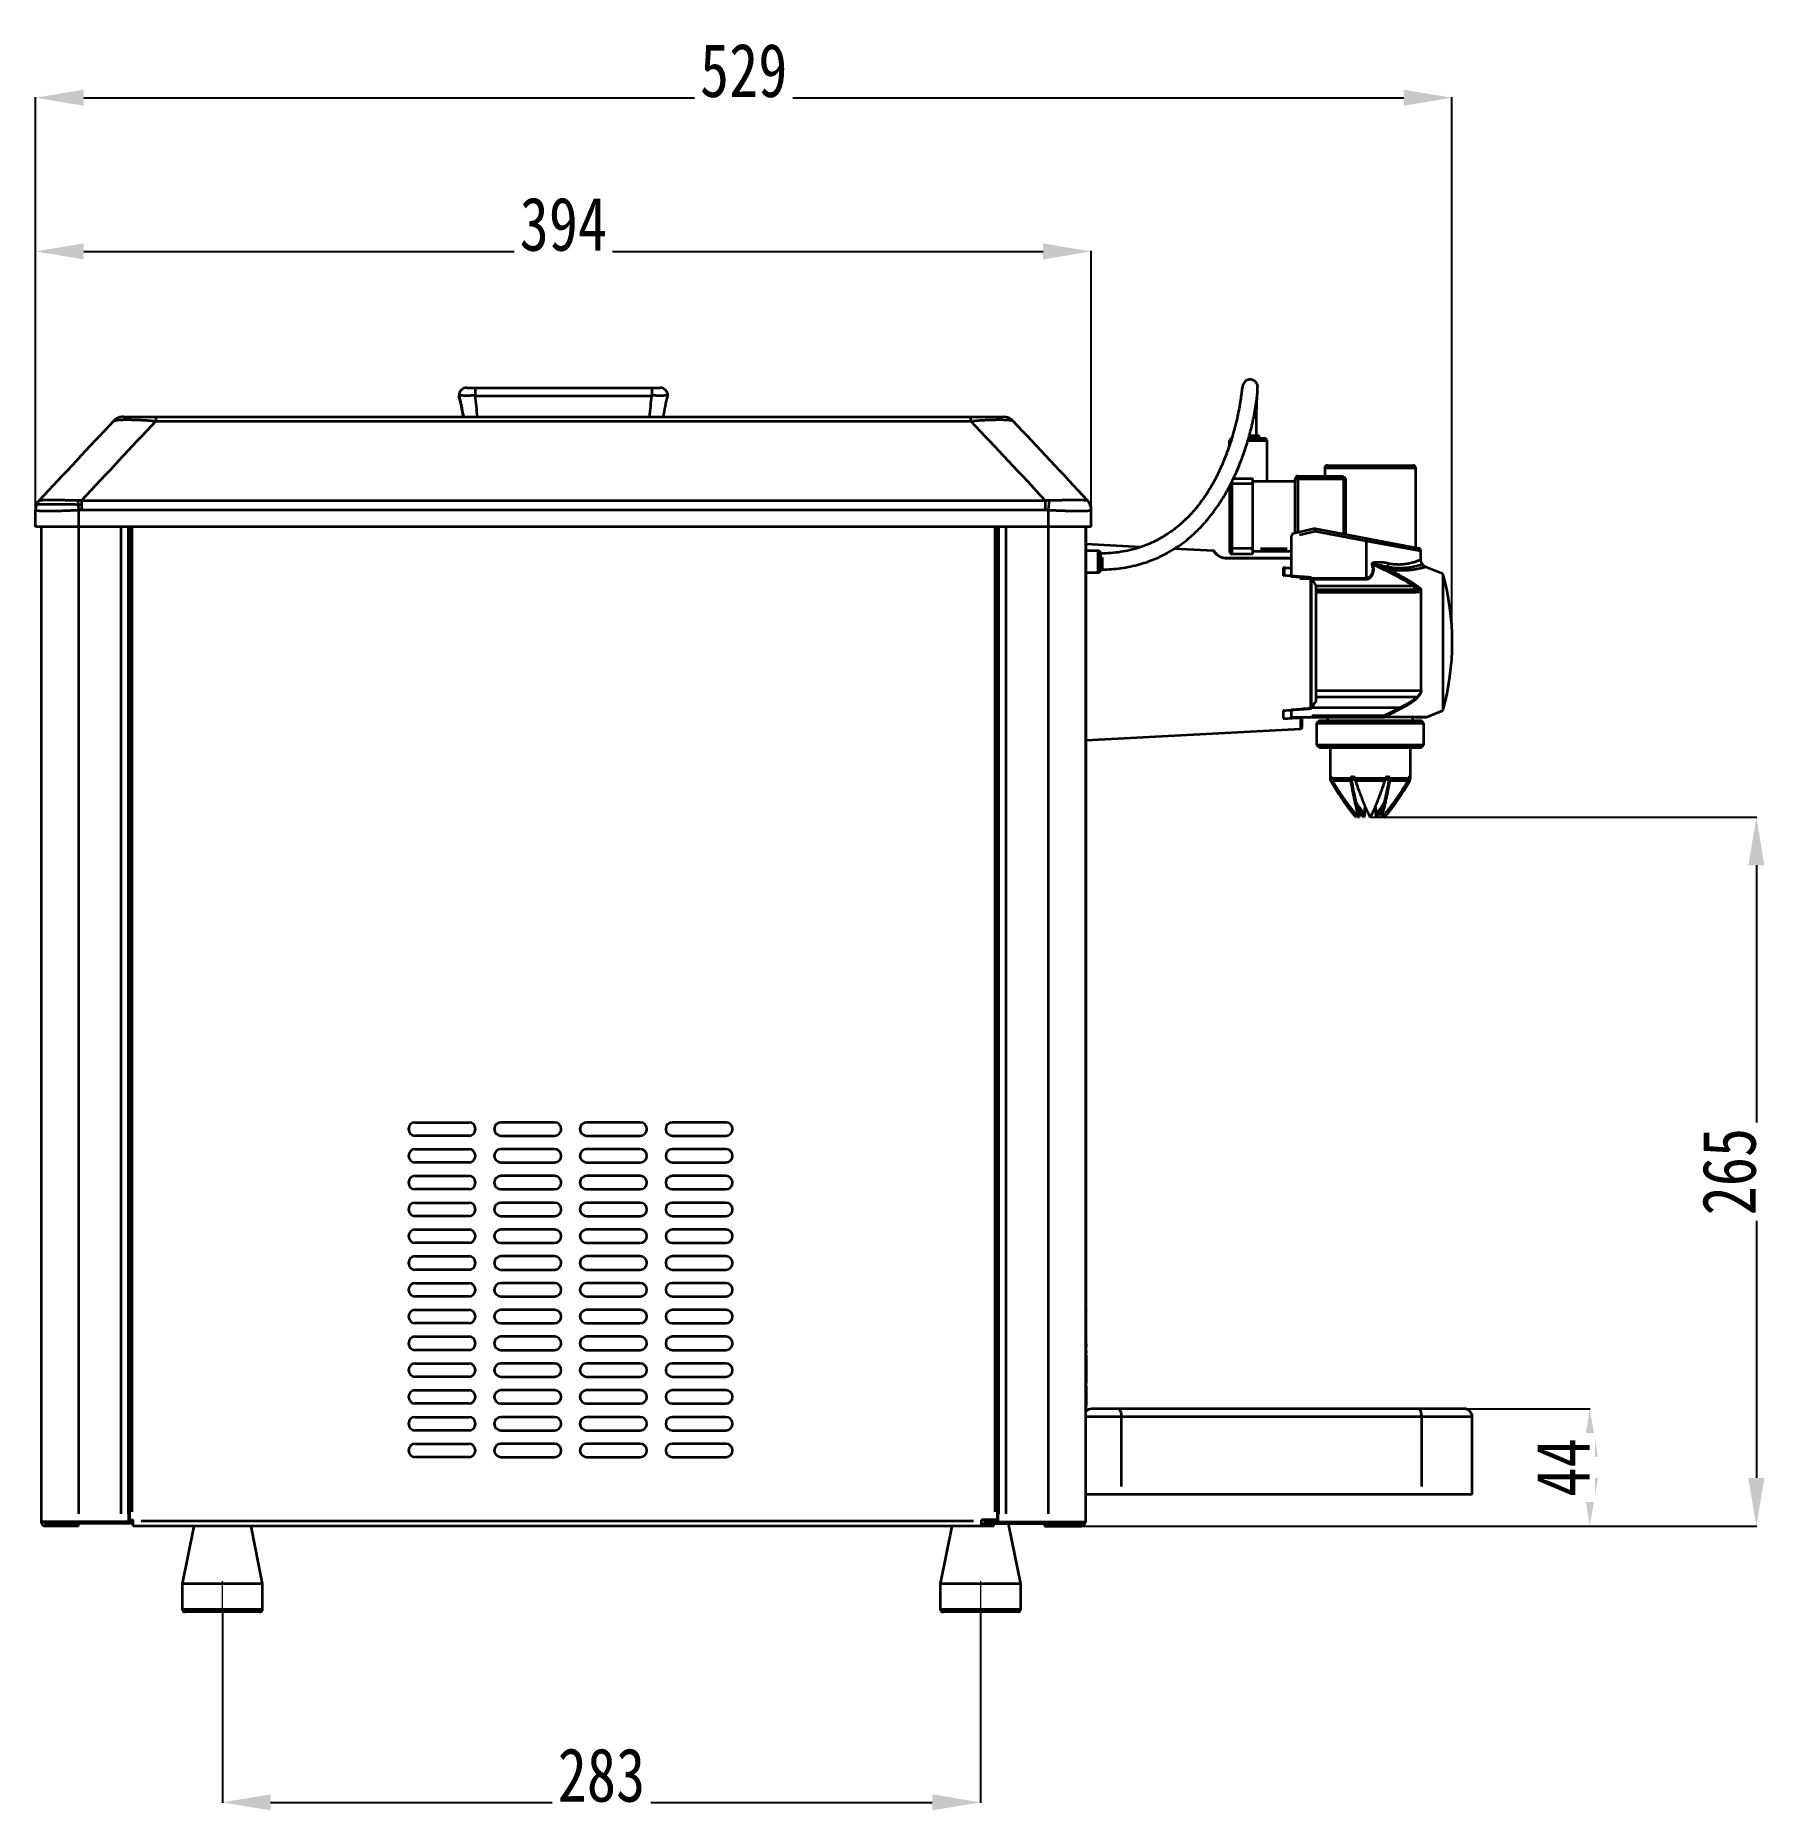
# Model space of a CAD drawing. Header units: millimetres. Extents: x 86 to 731, y 21 to 684.
import ezdxf

# ---------------------------------------------------------------- set-up
doc = ezdxf.new("R2010")
doc.units = ezdxf.units.MM
doc.linetypes.add('点画线', pattern=[18, 12, -2, 2, -2])
for name, color, linetype, lineweight in [('1', 7, 'Continuous', 18), ('中心线层', 1, '点画线', 18), ('尺寸线层', 3, 'Continuous', 18)]:
    doc.layers.add(name, color=color, linetype=linetype, lineweight=lineweight)
doc.styles.add('HZ', font='', dxfattribs={"width": 0.8})
doc.styles.get('HZ').set_extended_font_data('宋体')
doc.dimstyles.new('JP20', dxfattribs={"dimtxt": 20, "dimasz": 18, "dimexe": 0.18, "dimexo": 0.0625, "dimgap": 0.09, "dimtad": 1, "dimdec": 1, "dimzin": 12, "dimdsep": 46, "dimtxsty": 'HZ', "dimcen": 0.09, "dimdle": 36, "dimclrd": 136, "dimclre": 4, "dimclrt": 6, "dimadec": 0, "dimazin": 0, "dimtfac": 1, "dimtdec": 1, "dimtmove": 0, "dimatfit": 3, "dimfxl": 1, "dimtolj": 1, "dimarcsym": 0})

# ---------------------------------------------------------------- blocks, each defined once
blk = doc.blocks.new('*X9')
at = {"layer": 'Defpoints', "color": 0}
for p in [(614.73, 660.87), (85.89, 500.62), (614.73, 460.86)]:
    blk.add_point(p, dxfattribs=at)
at = {"layer": '尺寸线层', "color": 4, "linetype": 'Continuous', "lineweight": -2}
for p, q in [((85.89, 500.68), (85.89, 661.05)), ((614.73, 460.92), (614.73, 661.05))]:
    blk.add_line(p, q, dxfattribs=at)
at = {"layer": '尺寸线层', "color": 136, "linetype": 'Continuous', "lineweight": -2}
blk.add_line((103.89, 660.87), (596.73, 660.87), dxfattribs=at)
at = {"layer": '尺寸线层', "color": 136}
for points in [[(103.89, 663.87), (103.89, 657.87), (85.89, 660.87)], [(596.73, 657.87), (596.73, 663.87), (614.73, 660.87)]]:
    blk.add_solid(points, dxfattribs=at)
at = {"layer": '尺寸线层', "color": 6, "insert": (350.31, 670.96), "char_height": 20, "attachment_point": 5, "style": 'HZ', "bg_fill": 3, "box_fill_scale": 1.1, "bg_fill_color": 256, "bg_fill_true_color": 13158600, "bg_fill_transparency": 0}
blk.add_mtext('\\A1;529', dxfattribs=at)
blk = doc.blocks.new('*X10')
at = {"layer": 'Defpoints', "color": 0}
for p in [(155.69, 95.62), (438.73, 95.62), (438.73, 24.52)]:
    blk.add_point(p, dxfattribs=at)
at = {"layer": '尺寸线层', "color": 4, "linetype": 'Continuous', "lineweight": -2}
for p, q in [((155.69, 95.56), (155.69, 24.34)), ((438.73, 95.56), (438.73, 24.34))]:
    blk.add_line(p, q, dxfattribs=at)
at = {"layer": '尺寸线层', "color": 136, "linetype": 'Continuous', "lineweight": -2}
blk.add_line((173.69, 24.52), (420.73, 24.52), dxfattribs=at)
at = {"layer": '尺寸线层', "color": 136}
for points in [[(173.69, 27.52), (173.69, 21.52), (155.69, 24.52)], [(420.73, 21.52), (420.73, 27.52), (438.73, 24.52)]]:
    blk.add_solid(points, dxfattribs=at)
at = {"layer": '尺寸线层', "color": 6, "insert": (297.21, 34.61), "char_height": 20, "attachment_point": 5, "style": 'HZ', "bg_fill": 3, "box_fill_scale": 1.1, "bg_fill_color": 256, "bg_fill_true_color": 13158600, "bg_fill_transparency": 0}
blk.add_mtext('\\A1;283', dxfattribs=at)
blk = doc.blocks.new('*X11')
at = {"layer": 'Defpoints', "color": 0}
for p in [(480.09, 603.48), (85.89, 500.62), (480.09, 500.62)]:
    blk.add_point(p, dxfattribs=at)
at = {"layer": '尺寸线层', "color": 4, "linetype": 'Continuous', "lineweight": -2}
for p, q in [((85.89, 500.68), (85.89, 603.66)), ((480.09, 500.68), (480.09, 603.66))]:
    blk.add_line(p, q, dxfattribs=at)
at = {"layer": '尺寸线层', "color": 136, "linetype": 'Continuous', "lineweight": -2}
blk.add_line((103.89, 603.48), (462.09, 603.48), dxfattribs=at)
at = {"layer": '尺寸线层', "color": 136}
for points in [[(103.89, 606.48), (103.89, 600.48), (85.89, 603.48)], [(462.09, 600.48), (462.09, 606.48), (480.09, 603.48)]]:
    blk.add_solid(points, dxfattribs=at)
at = {"layer": '尺寸线层', "color": 6, "insert": (282.99, 613.57), "char_height": 20, "attachment_point": 5, "style": 'HZ', "bg_fill": 3, "box_fill_scale": 1.1, "bg_fill_color": 256, "bg_fill_true_color": 13158600, "bg_fill_transparency": 0}
blk.add_mtext('\\A1;394', dxfattribs=at)
blk = doc.blocks.new('*X12')
at = {"layer": 'Defpoints', "color": 0}
for p in [(584.35, 392.32), (462.58, 127.62), (728.42, 127.62)]:
    blk.add_point(p, dxfattribs=at)
at = {"layer": '尺寸线层', "color": 4, "linetype": 'Continuous', "lineweight": -2}
for p, q in [((584.42, 392.32), (728.6, 392.32)), ((462.65, 127.62), (728.6, 127.62))]:
    blk.add_line(p, q, dxfattribs=at)
at = {"layer": '尺寸线层', "color": 136, "linetype": 'Continuous', "lineweight": -2}
blk.add_line((728.42, 374.32), (728.42, 145.62), dxfattribs=at)
at = {"layer": '尺寸线层', "color": 136}
for points in [[(731.42, 374.32), (725.42, 374.32), (728.42, 392.32)], [(725.42, 145.62), (731.42, 145.62), (728.42, 127.62)]]:
    blk.add_solid(points, dxfattribs=at)
at = {"layer": '尺寸线层', "color": 6, "insert": (718.33, 259.97), "char_height": 20, "attachment_point": 5, "rotation": 90, "style": 'HZ', "bg_fill": 3, "box_fill_scale": 1.1, "bg_fill_color": 256, "bg_fill_true_color": 13158600, "bg_fill_transparency": 0}
blk.add_mtext('\\A1;265', dxfattribs=at)
blk = doc.blocks.new('*X13')
at = {"layer": 'Defpoints', "color": 0}
for p in [(619.32, 171.43), (462.58, 127.62), (666.24, 127.62)]:
    blk.add_point(p, dxfattribs=at)
at = {"layer": '尺寸线层', "color": 4, "linetype": 'Continuous', "lineweight": -2}
for p, q in [((619.38, 171.43), (666.42, 171.43)), ((462.65, 127.62), (666.42, 127.62))]:
    blk.add_line(p, q, dxfattribs=at)
at = {"layer": '尺寸线层', "color": 136, "linetype": 'Continuous', "lineweight": -2}
blk.add_line((666.24, 153.43), (666.24, 145.62), dxfattribs=at)
at = {"layer": '尺寸线层', "color": 136}
for points in [[(669.24, 153.43), (663.24, 153.43), (666.24, 171.43)], [(663.24, 145.62), (669.24, 145.62), (666.24, 127.62)]]:
    blk.add_solid(points, dxfattribs=at)
at = {"layer": '尺寸线层', "color": 6, "insert": (656.15, 149.53), "char_height": 20, "attachment_point": 5, "rotation": 90, "style": 'HZ', "bg_fill": 3, "box_fill_scale": 1.1, "bg_fill_color": 256, "bg_fill_true_color": 13158600, "bg_fill_transparency": 0}
blk.add_mtext('\\A1;44', dxfattribs=at)

msp = doc.modelspace()

# ---------------------------------------------------------------- linework, layer by layer
at = {"layer": '1', "color": 0, "linetype": 'Continuous', "lineweight": 35}
for p, q in [((246.99, 552.62), (318.99, 552.62)), ((249.99, 552.62), (249.99, 549.62)), ((315.99, 552.62), (315.99, 549.62)), ((532.2, 532.72), (531.74, 532.72)), ((531.74, 531.26), (531.74, 532.72)), ((545.74, 532.72), (538.52, 532.72)), ((538.81, 533.72), (544.74, 533.72)), ((539.09, 534.72), (542.74, 534.72)), ((542.74, 533.72), (542.74, 534.72)), ((545.74, 517.72), (545.74, 532.72)), ((568.24, 523.62), (600.24, 523.62)), ((532.74, 490.52), (532.74, 517.84)), ((540.24, 518.72), (540.24, 490.52)), ((540.24, 517.72), (556.24, 517.72)), ((556.24, 498.37), (556.24, 518.62)), ((556.24, 518.62), (574.99, 518.62)), ((557.24, 519.62), (573.41, 519.62)), ((557.24, 519.62), (557.24, 498.6)), ((567.24, 522.62), (567.24, 519.62)), ((601.24, 522.62), (567.24, 522.62)), ((574.44, 497.99), (574.44, 519.23)), ((574.74, 497.94), (574.74, 518.62)), ((574.99, 518.62), (574.99, 497.89)), ((601.24, 492.94), (601.24, 522.62)), ((101.65, 510.63), (101.99, 506.98)), ((103.08, 510.54), (103.1, 507.04)), ((462.91, 510.54), (462.88, 507.04)), ((464.34, 510.63), (463.99, 506.98)), ((531.74, 515.93), (531.74, 491.52)), ((540.24, 516.72), (532.16, 516.72)), ((85.89, 500.62), (85.89, 507.04)), ((101.99, 506.98), (101.99, 500.62)), ((463.99, 506.98), (463.99, 500.62)), ((480.09, 500.62), (85.89, 500.62)), ((102, 500.62), (102, 132.27)), ((117.8, 500.62), (117.8, 132.27)), ((120.51, 500.62), (120.51, 132.27)), ((120.63, 500.62), (120.63, 129.26)), ((120.96, 500.62), (120.96, 129.94)), ((121.96, 132.94), (121.96, 500.62)), ((444.02, 500.62), (444.02, 132.94)), ((445.02, 129.94), (445.02, 500.62)), ((445.35, 129.26), (445.35, 500.62)), ((445.47, 500.62), (445.47, 132.27)), ((448.18, 500.62), (448.18, 132.27)), ((463.98, 500.62), (463.98, 132.27)), ((477.98, 500.62), (477.98, 129.26)), ((478.12, 206.75), (478.12, 500.62)), ((554.88, 482.28), (554.88, 497.27)), ((563.62, 500.04), (555.66, 498.24)), ((557.81, 497.7), (563.64, 499.02)), ((563.64, 499.02), (563.62, 500.04)), ((563.62, 500.04), (602.31, 492.74)), ((563.64, 499.02), (582.68, 495.42)), ((498.51, 493.14), (478.12, 494.25)), ((482.65, 491.65), (478.12, 491.65)), ((482.65, 483.65), (482.65, 491.65)), ((525.75, 491.67), (511.02, 492.47)), ((540.24, 492.52), (531.74, 492.52)), ((540.24, 490.52), (532.74, 490.52)), ((554.88, 491.52), (540.24, 491.52)), ((543.24, 492.52), (553.24, 492.52)), ((582.86, 496.41), (582.68, 495.42)), ((582.68, 495.42), (603.13, 491.75)), ((582.68, 495.42), (582.68, 481.11)), ((603.13, 488.45), (603.13, 491.75)), ((483.65, 484.65), (483.65, 489.18)), ((484.15, 489.18), (484.15, 484.65)), ((551.74, 485.49), (551.74, 482.39)), ((584.92, 486.75), (587.75, 486.41)), ((611.38, 483.12), (605.01, 485.67)), ((478.12, 483.65), (482.65, 483.65)), ((582.68, 481.26), (557.91, 481.26)), ((561.93, 481.65), (561.93, 432.86)), ((562.13, 481.61), (562.13, 432.92)), ((562.27, 433.04), (562.27, 481.53)), ((582.68, 481.41), (562.34, 481.41)), ((562.53, 481.11), (582.68, 481.11)), ((563.88, 478.66), (563.88, 435.42)), ((600.8, 478.46), (563.88, 478.46)), ((602.67, 477.17), (563.88, 477.17)), ((600.8, 476.33), (600.8, 478.46)), ((602.67, 477.17), (602.71, 477.2)), ((603.31, 439.52), (603.31, 477.4)), ((611.38, 483.12), (611.38, 432.12)), ((563.88, 476.33), (600.8, 476.33)), ((603.12, 476.65), (603.12, 439.49)), ((603.22, 439.5), (603.22, 477.04)), ((603.12, 439.49), (563.88, 439.49)), ((551.74, 432.15), (551.74, 429.07)), ((554.88, 429.62), (554.88, 432.32)), ((561.93, 432.81), (561.93, 432.86)), ((562.29, 433.03), (562.27, 433.04)), ((562.38, 433.19), (595.49, 433.19)), ((601.67, 437.04), (563.6, 437.04)), ((595.49, 433.19), (595.67, 432.83)), ((605.21, 429.65), (611.38, 432.12)), ((478.12, 420.99), (558.34, 425.32)), ((554.88, 429.62), (589.36, 429.62)), ((558.34, 429.48), (558.33, 429.62)), ((558.34, 425.32), (558.34, 429.48)), ((558.81, 425.82), (558.81, 429.62)), ((562.57, 430.12), (562.46, 429.72)), ((562.57, 429.62), (562.57, 430.12)), ((589.36, 430.12), (562.57, 430.12)), ((565.24, 428.32), (564.24, 427.32)), ((564.24, 427.32), (564.24, 419.32)), ((564.24, 427.32), (604.24, 427.32)), ((565.24, 428.32), (603.24, 428.32)), ((568.34, 429.62), (568.34, 428.32)), ((589.36, 429.62), (589.36, 430.12)), ((589.54, 429.74), (589.36, 430.12)), ((600.14, 428.32), (600.14, 429.62)), ((604.24, 427.32), (603.24, 428.32)), ((604.24, 419.32), (604.24, 427.32)), ((564.24, 419.32), (565.24, 418.32)), ((564.24, 419.32), (604.24, 419.32)), ((565.24, 418.32), (603.24, 418.32)), ((569.24, 418.32), (569.24, 406.85)), ((599.24, 406.85), (599.24, 418.32)), ((603.24, 418.32), (604.24, 419.32)), ((569.44, 406.85), (569.24, 406.85)), ((569.51, 406.32), (569.34, 406.32)), ((569.86, 406.82), (569.44, 406.82)), ((569.51, 405.85), (569.69, 405.85)), ((569.53, 407.32), (569.72, 407.32)), ((569.86, 406.85), (576.9, 406.85)), ((576.92, 406.32), (569.93, 406.32)), ((576.98, 405.85), (570.69, 405.85)), ((577.21, 406.82), (576.89, 406.82)), ((577.13, 406.35), (578.63, 406.35)), ((578.56, 406.85), (577.14, 406.85)), ((578.61, 406.59), (577.22, 406.59)), ((577.34, 407.32), (578.13, 407.32)), ((578.6, 406.85), (589.89, 406.85)), ((589.84, 406.32), (578.64, 406.32)), ((589.73, 405.85), (578.75, 405.85)), ((591.26, 406.59), (589.88, 406.59)), ((589.88, 406.35), (591.3, 406.35)), ((591.39, 406.85), (589.9, 406.85)), ((590.35, 407.32), (591.14, 407.32)), ((591.59, 406.82), (591.27, 406.82)), ((598.35, 405.85), (591.5, 405.85)), ((598.55, 406.32), (591.56, 406.32)), ((591.59, 406.85), (598.09, 406.85)), ((599.05, 406.82), (598.63, 406.82)), ((598.76, 407.32), (598.96, 407.32)), ((598.79, 405.85), (598.97, 405.85)), ((599.15, 406.32), (598.98, 406.32)), ((599.24, 406.85), (599.05, 406.85)), ((578.86, 392.32), (579.05, 392.32)), ((579.05, 393.25), (579.05, 392.32)), ((579.87, 392.32), (580.08, 392.32)), ((580.08, 393.72), (580.08, 392.32)), ((581.96, 392.32), (581.75, 392.32)), ((581.93, 392.32), (581.93, 393.72)), ((584.35, 392.32), (584.13, 392.32)), ((586.73, 392.32), (586.53, 392.32)), ((586.55, 393.72), (586.55, 392.32)), ((588.41, 393.72), (588.41, 392.32)), ((588.61, 392.32), (588.41, 392.32)), ((589.44, 392.32), (589.44, 393.25)), ((589.44, 392.32), (589.63, 392.32)), ((227.68, 278.37), (247.68, 278.37)), ((279.68, 278.37), (259.68, 278.37)), ((311.68, 278.37), (291.68, 278.37)), ((343.68, 278.37), (323.68, 278.37)), ((247.68, 273.37), (227.68, 273.37)), ((259.68, 273.37), (279.68, 273.37)), ((291.68, 273.37), (311.68, 273.37)), ((323.68, 273.37), (343.68, 273.37)), ((227.68, 268.37), (247.68, 268.37)), ((279.68, 268.37), (259.68, 268.37)), ((311.68, 268.37), (291.68, 268.37)), ((343.68, 268.37), (323.68, 268.37)), ((247.68, 263.37), (227.68, 263.37)), ((259.68, 263.37), (279.68, 263.37)), ((291.68, 263.37), (311.68, 263.37)), ((323.68, 263.37), (343.68, 263.37)), ((227.68, 258.37), (247.68, 258.37)), ((247.68, 253.37), (227.68, 253.37)), ((279.68, 258.37), (259.68, 258.37)), ((259.68, 253.37), (279.68, 253.37)), ((311.68, 258.37), (291.68, 258.37)), ((291.68, 253.37), (311.68, 253.37)), ((343.68, 258.37), (323.68, 258.37)), ((323.68, 253.37), (343.68, 253.37)), ((227.68, 248.37), (247.68, 248.37)), ((279.68, 248.37), (259.68, 248.37)), ((311.68, 248.37), (291.68, 248.37)), ((343.68, 248.37), (323.68, 248.37)), ((247.68, 243.37), (227.68, 243.37)), ((259.68, 243.37), (279.68, 243.37)), ((291.68, 243.37), (311.68, 243.37)), ((323.68, 243.37), (343.68, 243.37)), ((227.68, 238.37), (247.68, 238.37)), ((247.68, 233.37), (227.68, 233.37)), ((279.68, 238.37), (259.68, 238.37)), ((259.68, 233.37), (279.68, 233.37)), ((311.68, 238.37), (291.68, 238.37)), ((291.68, 233.37), (311.68, 233.37)), ((343.68, 238.37), (323.68, 238.37)), ((323.68, 233.37), (343.68, 233.37)), ((227.68, 228.37), (247.68, 228.37)), ((279.68, 228.37), (259.68, 228.37)), ((311.68, 228.37), (291.68, 228.37)), ((343.68, 228.37), (323.68, 228.37)), ((247.68, 223.37), (227.68, 223.37)), ((259.68, 223.37), (279.68, 223.37)), ((291.68, 223.37), (311.68, 223.37)), ((323.68, 223.37), (343.68, 223.37)), ((227.68, 218.37), (247.68, 218.37)), ((247.68, 213.37), (227.68, 213.37)), ((279.68, 218.37), (259.68, 218.37)), ((259.68, 213.37), (279.68, 213.37)), ((311.68, 218.37), (291.68, 218.37)), ((291.68, 213.37), (311.68, 213.37)), ((343.68, 218.37), (323.68, 218.37)), ((323.68, 213.37), (343.68, 213.37)), ((227.68, 208.37), (247.68, 208.37)), ((279.68, 208.37), (259.68, 208.37)), ((311.68, 208.37), (291.68, 208.37)), ((343.68, 208.37), (323.68, 208.37)), ((478.12, 206.75), (477.98, 206.75)), ((477.98, 206.68), (478.12, 206.68)), ((477.98, 206.14), (478.12, 206.14)), ((477.98, 205.54), (478.12, 205.54)), ((478.12, 208.34), (478.12, 208.34)), ((478.12, 208.25), (478.12, 208.09)), ((478.12, 208.25), (478.12, 208.25)), ((478.12, 208.09), (478.12, 208.09)), ((478.12, 207.85), (478.12, 207.85)), ((478.12, 207.14), (478.12, 207.14)), ((478.12, 206.75), (478.12, 206.72)), ((478.12, 206.31), (478.12, 206.72)), ((478.12, 205.63), (478.12, 206.31)), ((478.12, 205.1), (478.12, 205.63)), ((247.68, 203.37), (227.68, 203.37)), ((259.68, 203.37), (279.68, 203.37)), ((291.68, 203.37), (311.68, 203.37)), ((323.68, 203.37), (343.68, 203.37)), ((477.98, 204.86), (478.12, 204.86)), ((477.98, 204.11), (478.12, 204.11)), ((477.98, 203.29), (478.12, 203.29)), ((477.98, 202.4), (478.12, 202.4)), ((477.98, 201.45), (478.12, 201.45)), ((477.98, 200.44), (478.12, 200.44)), ((477.98, 199.37), (478.12, 199.37)), ((478.12, 204.24), (478.12, 205.1)), ((478.12, 203.6), (478.12, 204.24)), ((478.12, 202.55), (478.12, 203.6)), ((478.12, 201.79), (478.12, 202.55)), ((478.12, 200.55), (478.12, 201.79)), ((478.12, 199.67), (478.12, 200.55)), ((478.12, 198.26), (478.12, 199.67)), ((227.68, 198.37), (247.68, 198.37)), ((247.68, 193.37), (227.68, 193.37)), ((279.68, 198.37), (259.68, 198.37)), ((259.68, 193.37), (279.68, 193.37)), ((311.68, 198.37), (291.68, 198.37)), ((291.68, 193.37), (311.68, 193.37)), ((343.68, 198.37), (323.68, 198.37)), ((323.68, 193.37), (343.68, 193.37)), ((477.98, 198.25), (478.12, 198.25)), ((477.98, 197.08), (478.12, 197.08)), ((477.98, 195.87), (478.12, 195.87)), ((477.98, 194.63), (478.12, 194.63)), ((477.98, 193.35), (478.12, 193.35)), ((478.12, 197.27), (478.12, 198.26)), ((478.12, 195.72), (478.12, 197.27)), ((478.12, 195.72), (478.12, 194.64)), ((478.12, 192.96), (478.12, 194.64)), ((478.12, 192.96), (478.12, 192.04)), ((227.68, 188.37), (247.68, 188.37)), ((279.68, 188.37), (259.68, 188.37)), ((311.68, 188.37), (291.68, 188.37)), ((343.68, 188.37), (323.68, 188.37)), ((477.98, 192.04), (478.12, 192.04)), ((478.12, 191.55), (478.12, 190.06)), ((478.12, 190.06), (478.12, 188.87)), ((478.12, 188.87), (478.12, 187.07)), ((478.12, 187.07), (478.12, 185.86)), ((478.12, 185.86), (478.12, 184.04)), ((247.68, 183.37), (227.68, 183.37)), ((259.68, 183.37), (279.68, 183.37)), ((291.68, 183.37), (311.68, 183.37)), ((323.68, 183.37), (343.68, 183.37)), ((477.98, 179.9), (478.12, 179.9)), ((478.12, 184.04), (478.12, 182.84)), ((478.12, 182.84), (478.12, 181.06)), ((478.12, 179.89), (478.12, 181.06)), ((478.12, 179.89), (478.12, 178.18)), ((227.68, 178.37), (247.68, 178.37)), ((247.68, 173.37), (227.68, 173.37)), ((279.68, 178.37), (259.68, 178.37)), ((259.68, 173.37), (279.68, 173.37)), ((311.68, 178.37), (291.68, 178.37)), ((291.68, 173.37), (311.68, 173.37)), ((343.68, 178.37), (323.68, 178.37)), ((323.68, 173.37), (343.68, 173.37)), ((478.12, 178.18), (478.12, 177.06)), ((478.12, 177.06), (478.12, 175.4)), ((478.12, 175.4), (478.12, 174.29)), ((478.12, 174.29), (478.12, 172.67)), ((478.12, 171.62), (478.12, 172.67)), ((227.68, 168.37), (247.68, 168.37)), ((279.68, 168.37), (259.68, 168.37)), ((311.68, 168.37), (291.68, 168.37)), ((343.68, 168.37), (323.68, 168.37)), ((477.98, 172.24), (478.12, 172.24)), ((477.98, 171.02), (478.12, 171.02)), ((622.32, 168.43), (477.98, 168.43)), ((478.12, 170.51), (478.12, 171.62)), ((491.41, 142.43), (491.41, 168.43)), ((603.51, 142.43), (603.51, 168.43)), ((622.32, 139.43), (622.32, 168.43)), ((247.68, 163.37), (227.68, 163.37)), ((259.68, 163.37), (279.68, 163.37)), ((291.68, 163.37), (311.68, 163.37)), ((323.68, 163.37), (343.68, 163.37)), ((227.68, 158.37), (247.68, 158.37)), ((247.68, 153.37), (227.68, 153.37)), ((279.68, 158.37), (259.68, 158.37)), ((259.68, 153.37), (279.68, 153.37)), ((311.68, 158.37), (291.68, 158.37)), ((291.68, 153.37), (311.68, 153.37)), ((343.68, 158.37), (323.68, 158.37)), ((323.68, 153.37), (343.68, 153.37)), ((622.32, 139.43), (477.98, 139.43)), ((122.33, 129.26), (88, 129.26)), ((122.34, 128.62), (89.7, 128.62)), ((101.9, 127.62), (89.7, 127.62)), ((94.99, 129.26), (94.99, 128.62)), ((96.97, 129.26), (96.97, 128.62)), ((99, 128.62), (99, 127.62)), ((100, 128.62), (100, 127.62)), ((101.9, 127.62), (101.9, 128.62)), ((106.67, 128.62), (106.67, 129.26)), ((107.6, 129.26), (107.6, 128.62)), ((108.68, 129.26), (108.68, 128.62)), ((109.6, 128.62), (109.6, 129.26)), ((120.96, 129.94), (122.33, 129.94)), ((122.33, 127.62), (122.33, 129.94)), ((443.68, 127.62), (122.33, 127.62)), ((125.34, 129.62), (436.14, 129.62)), ((144.99, 127.62), (140.69, 106.12)), ((170.69, 106.12), (166.39, 127.62)), ((428.03, 127.62), (423.73, 106.12)), ((439.15, 127.62), (439.15, 129.94)), ((445.02, 129.94), (439.15, 129.94)), ((439.15, 128.62), (476.28, 128.62)), ((439.17, 128.62), (439.17, 127.62)), ((440.23, 129.94), (440.23, 129.26)), ((440.23, 129.26), (477.98, 129.26)), ((443.68, 127.62), (443.68, 128.62)), ((453.73, 106.12), (449.23, 128.62)), ((458.38, 129.26), (458.38, 128.62)), ((459.3, 128.62), (459.3, 129.26)), ((460.38, 129.26), (460.38, 128.62)), ((461.31, 129.26), (461.31, 128.62)), ((462.58, 128.62), (462.58, 127.62)), ((462.58, 127.62), (476.28, 127.62)), ((465.98, 128.62), (465.98, 127.62)), ((468.91, 128.62), (468.91, 127.62)), ((471.02, 128.62), (471.02, 129.26)), ((472.99, 129.26), (472.99, 128.62)), ((140.69, 106.12), (140.69, 96.62)), ((170.69, 106.12), (140.69, 106.12)), ((170.69, 96.62), (170.69, 106.12)), ((423.73, 106.12), (423.73, 96.62)), ((453.73, 106.12), (423.73, 106.12)), ((453.73, 96.62), (453.73, 106.12)), ((140.69, 96.62), (170.69, 96.62)), ((169.69, 95.62), (141.69, 95.62)), ((423.73, 96.62), (453.73, 96.62)), ((452.73, 95.62), (424.73, 95.62))]:
    msp.add_line(p, q, dxfattribs=at)
for centre, radius, start, end in [((246.99, 549.62), 3, 90, 179.99873), ((318.99, 549.62), 3, 0.00127, 90), ((532.74, 532.72), 1, 90, 180), ((544.74, 532.72), 1, 0, 90), ((568.24, 522.62), 1, 90, 180), ((600.24, 522.62), 1, 0, 90), ((557.24, 518.62), 1, 90, 180), ((555.88, 497.27), 1, 102.696, 180), ((482.65, 490.65), 1, 0, 90), ((525.72, 491.18), 0.5, 30.77609, 86.91705), ((532.74, 491.52), 1, 180, 270), ((602.13, 491.75), 1, 0.65027, 79.31509), ((482.65, 484.65), 1, 270, 0), ((519.89, 457.62), 94.98, 344.4259, 15.5741), ((558.31, 425.82), 0.5, 273.08967, 0), ((571.24, 406.85), 2, 180, 210.07467), ((665.74, 461.58), 111.2, 210.07467, 216.08259), ((502.74, 461.58), 111.2, 324.00854, 329.92533), ((597.24, 406.85), 2, 329.92533, 0), ((227.68, 275.87), 2.5, 90, 270), ((247.68, 275.87), 2.5, 270, 90), ((259.68, 275.87), 2.5, 90, 270), ((279.68, 275.87), 2.5, 270, 90), ((291.68, 275.87), 2.5, 90, 270), ((311.68, 275.87), 2.5, 270, 90), ((323.68, 275.87), 2.5, 90, 270), ((343.68, 275.87), 2.5, 270, 90), ((227.68, 265.87), 2.5, 90, 270), ((247.68, 265.87), 2.5, 270, 90), ((259.68, 265.87), 2.5, 90, 270), ((279.68, 265.87), 2.5, 270, 90), ((291.68, 265.87), 2.5, 90, 270), ((311.68, 265.87), 2.5, 270, 90), ((323.68, 265.87), 2.5, 90, 270), ((343.68, 265.87), 2.5, 270, 90), ((227.68, 255.87), 2.5, 90, 270), ((247.68, 255.87), 2.5, 270, 90), ((259.68, 255.87), 2.5, 90, 270), ((279.68, 255.87), 2.5, 270, 90), ((291.68, 255.87), 2.5, 90, 270), ((311.68, 255.87), 2.5, 270, 90), ((323.68, 255.87), 2.5, 90, 270), ((343.68, 255.87), 2.5, 270, 90), ((227.68, 245.87), 2.5, 90, 270), ((247.68, 245.87), 2.5, 270, 90), ((259.68, 245.87), 2.5, 90, 270), ((279.68, 245.87), 2.5, 270, 90), ((291.68, 245.87), 2.5, 90, 270), ((311.68, 245.87), 2.5, 270, 90), ((323.68, 245.87), 2.5, 90, 270), ((343.68, 245.87), 2.5, 270, 90), ((227.68, 235.87), 2.5, 90, 270), ((247.68, 235.87), 2.5, 270, 90), ((259.68, 235.87), 2.5, 90, 270), ((279.68, 235.87), 2.5, 270, 90), ((291.68, 235.87), 2.5, 90, 270), ((311.68, 235.87), 2.5, 270, 90), ((323.68, 235.87), 2.5, 90, 270), ((343.68, 235.87), 2.5, 270, 90), ((227.68, 225.87), 2.5, 90, 270), ((247.68, 225.87), 2.5, 270, 90), ((259.68, 225.87), 2.5, 90, 270), ((279.68, 225.87), 2.5, 270, 90), ((291.68, 225.87), 2.5, 90, 270), ((311.68, 225.87), 2.5, 270, 90), ((323.68, 225.87), 2.5, 90, 270), ((343.68, 225.87), 2.5, 270, 90), ((227.68, 215.87), 2.5, 90, 270), ((247.68, 215.87), 2.5, 270, 90), ((259.68, 215.87), 2.5, 90, 270), ((279.68, 215.87), 2.5, 270, 90), ((291.68, 215.87), 2.5, 90, 270), ((311.68, 215.87), 2.5, 270, 90), ((323.68, 215.87), 2.5, 90, 270), ((343.68, 215.87), 2.5, 270, 90), ((227.68, 205.87), 2.5, 90, 270), ((247.68, 205.87), 2.5, 270, 90), ((259.68, 205.87), 2.5, 90, 270), ((279.68, 205.87), 2.5, 270, 90), ((291.68, 205.87), 2.5, 90, 270), ((311.68, 205.87), 2.5, 270, 90), ((323.68, 205.87), 2.5, 90, 270), ((343.68, 205.87), 2.5, 270, 90), ((227.68, 195.87), 2.5, 90, 270), ((247.68, 195.87), 2.5, 270, 90), ((259.68, 195.87), 2.5, 90, 270), ((279.68, 195.87), 2.5, 270, 90), ((291.68, 195.87), 2.5, 90, 270), ((311.68, 195.87), 2.5, 270, 90), ((323.68, 195.87), 2.5, 90, 270), ((343.68, 195.87), 2.5, 270, 90), ((227.68, 185.87), 2.5, 90, 270), ((247.68, 185.87), 2.5, 270, 90), ((259.68, 185.87), 2.5, 90, 270), ((279.68, 185.87), 2.5, 270, 90), ((291.68, 185.87), 2.5, 90, 270), ((311.68, 185.87), 2.5, 270, 90), ((323.68, 185.87), 2.5, 90, 270), ((343.68, 185.87), 2.5, 270, 90), ((227.68, 175.87), 2.5, 90, 270), ((247.68, 175.87), 2.5, 270, 90), ((259.68, 175.87), 2.5, 90, 270), ((279.68, 175.87), 2.5, 270, 90), ((291.68, 175.87), 2.5, 90, 270), ((311.68, 175.87), 2.5, 270, 90), ((323.68, 175.87), 2.5, 90, 270), ((343.68, 175.87), 2.5, 270, 90), ((227.68, 165.87), 2.5, 90, 270), ((247.68, 165.87), 2.5, 270, 90), ((259.68, 165.87), 2.5, 90, 270), ((279.68, 165.87), 2.5, 270, 90), ((291.68, 165.87), 2.5, 90, 270), ((311.68, 165.87), 2.5, 270, 90), ((323.68, 165.87), 2.5, 90, 270), ((343.68, 165.87), 2.5, 270, 90), ((480.29, 168.43), 3, 90, 140.31282), ((619.32, 168.43), 3, 0, 90), ((227.68, 155.87), 2.5, 90, 270), ((247.68, 155.87), 2.5, 270, 90), ((259.68, 155.87), 2.5, 90, 270), ((279.68, 155.87), 2.5, 270, 90), ((291.68, 155.87), 2.5, 90, 270), ((311.68, 155.87), 2.5, 270, 90), ((323.68, 155.87), 2.5, 90, 270), ((343.68, 155.87), 2.5, 270, 90), ((89.7, 129.32), 1.7, 181.92414, 270), ((89.7, 129.32), 0.7, 180, 270), ((92.99, 131.12), 2.5, 227.97281, 270), ((472.99, 131.12), 2.5, 270, 312.02719), ((476.28, 129.32), 0.7, 270, 0), ((476.28, 129.32), 1.7, 270, 358.07586), ((141.69, 96.62), 1, 180, 270), ((169.69, 96.62), 1, 270, 0), ((424.73, 96.62), 1, 180, 270), ((452.73, 96.62), 1, 270, 0)]:
    msp.add_arc(centre, radius, start, end, dxfattribs=at)
for centre, major_axis, ratio, start_param, end_param in [((130.83, 536.62), (0, 5.1), 0.005142, 0, 0.815076), ((435.15, 536.62), (0, 5.1), 0.005142, 5.468111, 6.283185), ((447.26, 536.62), (0, -5.1), 0.99994, 2.329425, 3.141593), ((90.99, 506.98), (-5.1, 0), 0.995524, 5.481223, 6.283185), ((474.99, 506.98), (-5.1, 0), 0.995524, 3.141593, 3.943555), ((474.99, 507.04), (5.1, 0), 0.999969, 0, 0.756913), ((530.43, 488.52), (0, -0.5), 0.143209, 2.755724, 3.141593), ((585.17, 486.49), (-2.71, -1.29), 0.045856, 4.690579, 4.808491), ((592.11, 487.06), (0.52, 2.96), 0.397059, 1.640087, 2.502989), ((561.9, 481.28), (-0.038, -0.499), 0.004158, 3.14156, 3.865174), ((561.9, 481.28), (-0.421, -0.269), 0.046697, 3.140124, 3.600958), ((603.12, 479.62), (-1.9, 4.08), 0.348357, 1.885074, 2.214253), ((603.12, 439.81), (-0.5, 0), 0.630121, 1.570796, 1.951303), ((558.31, 429.91), (-0.5, 0), 0.871377, 1.624721, 2.40316), ((562.57, 430.12), (0, -0.5), 0.3601, 5.626059, 6.283185), ((589.36, 430.12), (0, 0.5), 0.567469, 3.141593, 3.855072), ((490.18, 168.43), (0, -3), 0.412291, 1.570796, 3.141593), ((602.28, 168.43), (0, 3), 0.412291, 4.712389, 6.283185)]:
    msp.add_ellipse(centre, major_axis=major_axis, ratio=ratio, start_param=start_param, end_param=end_param, dxfattribs=at)
for points, knots in [([(542.12, 551.21), (542.12, 551.29), (542.15, 551.7), (542.19, 552.47), (542.23, 553.11), (542.22, 553.37), (542.18, 553.51), (542.15, 553.59), (542.14, 553.61), (542.14, 553.63), (542.13, 553.65), (542.12, 553.66), (542.11, 553.71), (542.08, 553.78), (542.01, 553.94), (541.78, 554.39), (541.28, 554.96), (540.5, 555.43), (539.73, 555.64), (539.06, 555.65), (538.57, 555.55), (538.14, 555.41), (537.55, 555.07), (537.11, 554.51), (536.5, 553.22), (536.26, 551.4), (535.99, 549.19), (535.55, 546.32), (534.93, 542.98), (533.85, 538.15), (532.14, 532.07), (529.7, 525.43), (527.07, 519.72), (524.25, 514.61), (520.99, 509.74), (517.58, 505.64), (514.27, 502.37), (511.05, 499.65), (507.33, 497.1), (502.89, 494.72), (497.51, 492.62), (490.94, 491.08), (486.16, 490.71), (483.65, 490.71)], [0, 0, 0, 0, 0.268903, 1.367415, 2.985752, 3.990996, 4.248637, 4.288729, 4.321147, 4.335441, 4.349144, 4.362907, 4.377379, 4.471449, 4.572982, 4.822589, 5.754289, 6.3935, 7.057598, 7.711303, 8.009508, 8.304925, 8.970978, 10.210075, 11.41969, 14.396867, 17.402272, 21.006206, 25.163318, 29.508054, 37.780056, 45.387899, 51.286338, 56.624485, 62.50022, 68.130603, 71.553731, 75.303212, 79.488453, 83.472603, 88.336623, 94.111972, 100.243911, 100.243911, 100.243911, 100.243911]), ([(484.15, 484.74), (486.52, 484.75), (491.26, 485.08), (497.94, 486.51), (503.74, 488.54), (508.28, 490.75), (511.83, 492.89), (514.71, 494.94), (517.19, 496.97), (519.89, 499.43), (522.95, 502.66), (526.44, 507.05), (529.75, 512.09), (532.45, 517.09), (534.46, 521.42), (536.12, 525.5), (537.74, 530.07), (539.39, 535.62), (540.85, 541.76), (541.65, 546.42), (541.99, 549.19), (542.11, 550.38), (542.15, 551.07), (542.12, 551.28), (542.09, 551.3), (542.09, 551.3)], [0, 0, 0, 0, 5.919422, 12.025122, 17.26749, 21.652745, 25.160049, 28.19987, 31.087167, 33.818163, 38.154942, 43.379548, 49.593171, 55.470345, 60.045259, 63.884256, 68.866197, 75.065337, 82.256495, 89.989897, 92.325723, 94.414605, 95.967116, 97.057574, 97.136528, 97.136528, 97.136528, 97.136528]), ([(243.95, 549.77), (244.5, 547.61), (245.1, 544.93), (245.57, 542.24), (245.66, 541.72)], [0, 0, 0, 0, 6.636467, 8.231889, 8.231889, 8.231889, 8.231889]), ([(249.99, 549.62), (249.79, 549.63), (249.6, 549.64), (249.21, 549.65), (249.01, 549.65), (248.63, 549.64), (248.44, 549.64), (248.2, 549.63), (248.16, 549.63), (248.06, 549.62), (247.92, 549.62), (247.78, 549.62), (247.51, 549.61), (247.34, 549.61), (246.99, 549.61), (246.82, 549.61), (246.62, 549.61), (246.58, 549.61), (246.5, 549.62), (246.46, 549.62), (246.34, 549.62), (246.26, 549.62), (246.03, 549.62), (245.89, 549.62), (245.61, 549.63), (245.48, 549.63), (245.29, 549.64), (245.23, 549.64), (245.14, 549.64), (245.12, 549.64), (245.06, 549.64), (245.03, 549.64), (244.89, 549.65), (244.79, 549.65), (244.61, 549.65), (244.52, 549.65), (244.38, 549.65), (244.31, 549.64), (244.24, 549.64), (244.22, 549.64), (244.2, 549.64), (244.18, 549.64), (244.15, 549.64), (244.13, 549.63), (244.07, 549.63), (244.04, 549.63), (244, 549.62), (243.99, 549.62), (243.99, 549.62)], [0, 0, 0, 0, 0.37523, 0.37523, 0.750461, 0.750461, 1.125691, 1.125691, 1.219498, 1.219498, 1.313306, 1.500921, 1.500921, 1.876151, 1.876151, 2.251382, 2.251382, 2.345189, 2.345189, 2.438997, 2.438997, 2.626612, 2.626612, 3.001842, 3.001842, 3.377073, 3.377073, 3.564688, 3.564688, 3.658495, 3.658495, 3.752303, 3.752303, 4.127533, 4.127533, 4.502763, 4.502763, 4.877994, 4.877994, 4.971801, 4.971801, 5.065609, 5.065609, 5.253224, 5.253224, 5.628454, 5.628454, 6.002523, 6.002523, 6.002523, 6.002523]), ([(243.99, 549.61), (243.99, 549.61), (243.99, 549.6), (243.99, 549.6), (243.99, 549.59), (243.99, 549.59), (243.99, 549.59), (243.99, 549.6), (243.99, 549.61), (243.99, 549.62)], [0, 0, 0, 0, 0.00397439, 0.00397439, 0.02063698, 0.02063698, 0.03729956, 0.03729956, 0.05396214, 0.05396214, 0.05396214, 0.05396214]), ([(244.61, 547.03), (244.81, 546.13), (244.99, 545.31), (245.09, 544.81), (245.09, 544.79), (245.09, 544.79)], [0, 0, 0, 0, 1.60163, 2.179193, 2.28911, 2.28911, 2.28911, 2.28911]), ([(249.99, 549.62), (255.49, 549.62), (260.99, 549.62), (271.99, 549.62), (277.49, 549.62), (285.74, 549.62), (288.49, 549.62), (293.99, 549.62), (296.74, 549.62), (302.24, 549.62), (304.99, 549.63), (309.12, 549.63), (310.49, 549.62), (312.55, 549.63), (313.24, 549.63), (314.27, 549.62), (314.62, 549.61), (315.13, 549.6), (315.3, 549.6), (315.65, 549.6), (315.82, 549.61), (315.99, 549.62)], [0, 0, 0, 0, 16.500145, 16.500145, 33.000291, 33.000291, 41.250363, 41.250363, 49.500436, 49.500436, 57.750508, 57.750508, 61.875545, 61.875545, 63.938063, 63.938063, 64.969322, 64.969322, 65.484952, 65.484952, 66.000581, 66.000581, 66.000581, 66.000581]), ([(321.99, 549.62), (321.99, 549.62), (321.98, 549.62), (321.94, 549.63), (321.91, 549.63), (321.84, 549.64), (321.79, 549.64), (321.72, 549.64), (321.7, 549.64), (321.67, 549.64), (321.66, 549.64), (321.61, 549.65), (321.57, 549.65), (321.46, 549.65), (321.29, 549.65), (321.09, 549.65), (320.93, 549.64), (320.87, 549.64), (320.78, 549.64), (320.75, 549.64), (320.69, 549.64), (320.66, 549.64), (320.51, 549.63), (320.37, 549.63), (320.1, 549.62), (319.95, 549.62), (319.65, 549.62), (319.49, 549.62), (319.29, 549.61), (319.25, 549.61), (319.16, 549.61), (319.12, 549.61), (318.99, 549.61), (318.91, 549.61), (318.65, 549.61), (318.47, 549.61), (318.11, 549.62), (317.93, 549.62), (317.65, 549.63), (317.55, 549.63), (317.41, 549.64), (317.36, 549.64), (317.26, 549.64), (317.21, 549.64), (316.97, 549.65), (316.78, 549.65), (316.39, 549.64), (316.19, 549.63), (315.99, 549.62)], [0, 0, 0, 0, 0.37378, 0.37378, 0.74903, 0.74903, 1.124279, 1.124279, 1.218092, 1.218092, 1.311904, 1.311904, 1.499529, 1.499529, 1.874778, 2.250027, 2.250027, 2.437652, 2.437652, 2.531464, 2.531464, 2.625277, 2.625277, 3.000526, 3.000526, 3.375775, 3.375775, 3.751025, 3.751025, 3.844837, 3.844837, 3.93865, 3.93865, 4.126274, 4.126274, 4.501524, 4.501524, 4.876773, 4.876773, 5.064398, 5.064398, 5.15821, 5.15821, 5.252022, 5.252022, 5.627272, 5.627272, 6.002521, 6.002521, 6.002521, 6.002521]), ([(321.99, 549.62), (321.99, 549.61), (321.99, 549.6), (321.99, 549.59), (321.99, 549.59), (321.99, 549.59), (321.99, 549.6), (321.99, 549.6), (321.99, 549.61), (321.99, 549.61)], [0, 0, 0, 0, 0.01665939, 0.01665939, 0.03331879, 0.03331879, 0.04997818, 0.04997818, 0.05396419, 0.05396419, 0.05396419, 0.05396419]), ([(541.74, 534.72), (541.74, 536.66), (541.76, 540.05), (541.84, 544.51), (541.94, 547.59), (542.01, 549.15), (542.04, 549.7)], [0, 0, 0, 0, 5.675864, 9.969867, 13.134516, 14.987775, 14.987775, 14.987775, 14.987775]), ([(118.72, 541.72), (118.7, 541.72), (118.67, 541.72), (118.63, 541.72), (118.62, 541.72), (118.61, 541.72), (118.6, 541.72), (118.55, 541.72), (118.42, 541.71), (118.29, 541.7), (118.03, 541.68), (117.69, 541.62), (117.36, 541.54), (117.11, 541.46), (117.03, 541.43), (116.91, 541.38), (116.87, 541.37), (116.78, 541.34), (116.74, 541.32), (116.55, 541.23), (116.24, 541.08), (115.94, 540.9), (115.73, 540.75), (115.66, 540.7), (115.56, 540.62), (115.53, 540.59), (115.46, 540.54), (115.42, 540.51), (115.33, 540.42), (115.26, 540.36), (115.13, 540.24), (115.07, 540.18), (115.01, 540.12)], [0, 0, 0, 0, 0.06493, 0.097396, 0.113628, 0.113628, 0.129861, 0.129861, 0.259722, 0.519443, 0.519443, 1.038887, 1.55833, 1.55833, 1.818052, 1.818052, 1.947913, 1.947913, 2.077773, 2.077773, 2.597217, 3.11666, 3.11666, 3.376382, 3.376382, 3.506243, 3.506243, 3.636103, 3.636103, 3.895825, 3.895825, 4.155547, 4.155547, 4.155547, 4.155547]), ([(115.02, 540.13), (115.08, 540.18), (115.15, 540.23), (115.3, 540.3), (115.35, 540.32), (115.44, 540.35), (115.48, 540.36), (115.53, 540.38), (115.57, 540.39), (115.59, 540.4), (115.74, 540.44), (115.91, 540.47), (116.13, 540.51), (116.18, 540.52), (116.28, 540.53), (116.33, 540.54), (116.48, 540.55), (116.58, 540.57), (116.91, 540.6), (117.15, 540.61), (117.53, 540.64), (117.67, 540.64), (117.87, 540.65), (117.94, 540.65), (118.09, 540.66), (118.16, 540.66), (118.38, 540.67), (118.53, 540.67), (118.76, 540.68), (118.84, 540.68), (119, 540.68), (119.08, 540.68), (119.33, 540.69), (119.49, 540.69), (119.75, 540.69), (119.88, 540.69), (120.01, 540.69), (120.1, 540.69), (120.15, 540.69), (120.55, 540.69), (120.92, 540.69), (121.69, 540.68), (122.08, 540.67), (122.9, 540.65), (123.32, 540.64), (124.18, 540.61), (124.62, 540.59), (125.19, 540.57), (125.31, 540.56), (125.53, 540.55), (125.88, 540.54), (126.23, 540.52), (126.93, 540.47), (127.4, 540.44), (128, 540.39), (128.12, 540.38), (128.36, 540.36), (128.72, 540.33), (129.32, 540.27), (129.82, 540.22), (130.19, 540.19), (130.37, 540.17), (130.59, 540.14), (130.7, 540.13), (130.75, 540.12), (130.78, 540.12), (130.79, 540.12), (130.8, 540.12), (130.81, 540.12), (130.81, 540.12)], [0, 0, 0, 0, 0.993146, 0.993146, 1.489718, 1.489718, 1.738005, 1.862148, 1.862148, 1.986291, 1.986291, 2.979437, 2.979437, 3.227723, 3.227723, 3.47601, 3.47601, 3.972583, 3.972583, 4.965728, 4.965728, 5.462301, 5.462301, 5.710587, 5.710587, 5.958874, 5.958874, 6.455447, 6.455447, 6.703733, 6.703733, 6.95202, 6.95202, 7.448592, 7.448592, 7.696879, 7.821022, 7.821022, 7.945165, 7.945165, 8.938311, 8.938311, 9.931456, 9.931456, 10.924602, 10.924602, 11.917748, 11.917748, 12.166034, 12.166034, 12.414321, 12.910893, 12.910893, 13.904039, 13.904039, 14.152325, 14.152325, 14.400612, 14.897185, 15.393758, 15.393758, 15.642044, 15.766187, 15.828259, 15.859295, 15.874812, 15.882571, 15.882571, 15.89033, 15.89033, 15.89033, 15.89033]), ([(118.72, 541.72), (118.73, 541.72), (118.75, 541.72), (118.83, 541.72), (118.89, 541.72), (119.05, 541.72), (119.15, 541.72), (119.29, 541.72), (119.31, 541.72), (119.34, 541.72), (119.39, 541.72), (119.44, 541.72), (119.54, 541.72), (119.62, 541.72), (119.85, 541.72), (120.02, 541.72), (120.4, 541.72), (120.61, 541.72), (120.94, 541.72), (121.06, 541.72), (121.23, 541.72), (121.29, 541.72), (121.42, 541.72), (121.48, 541.72), (121.67, 541.72), (121.8, 541.72), (122, 541.72), (122.1, 541.72), (122.21, 541.72), (122.28, 541.72), (122.31, 541.72), (122.63, 541.72), (122.92, 541.72), (123.53, 541.72), (123.84, 541.72), (124.49, 541.72), (124.83, 541.72), (125.51, 541.72), (125.87, 541.72), (126.33, 541.72), (126.42, 541.72), (126.6, 541.72), (126.7, 541.72), (126.97, 541.72), (127.16, 541.72), (127.72, 541.72), (128.1, 541.72), (128.87, 541.72), (129.25, 541.72), (130.03, 541.72), (130.43, 541.72), (130.83, 541.72)], [0, 0, 0, 0, 0.756487, 0.756487, 1.512974, 1.512974, 2.269461, 2.269461, 2.364022, 2.364022, 2.458583, 2.647705, 2.647705, 3.025948, 3.025948, 3.782435, 3.782435, 4.538922, 4.538922, 4.917166, 4.917166, 5.106288, 5.106288, 5.295409, 5.295409, 5.673653, 5.673653, 5.862775, 5.957336, 5.957336, 6.051896, 6.051896, 6.808384, 6.808384, 7.564871, 7.564871, 8.321358, 8.321358, 9.077845, 9.077845, 9.266966, 9.266966, 9.456088, 9.456088, 9.834332, 9.834332, 10.590819, 10.590819, 11.347306, 11.347306, 12.103793, 12.103793, 12.103793, 12.103793]), ([(130.81, 540.12), (131.6, 540.11), (132.39, 540.11), (133.98, 540.11), (134.77, 540.11), (137.15, 540.1), (138.74, 540.1), (143.49, 540.11), (146.66, 540.11), (156.17, 540.11), (162.51, 540.11), (181.54, 540.11), (194.22, 540.11), (219.58, 540.11), (232.26, 540.11), (257.63, 540.11), (282.99, 540.11), (308.36, 540.11), (333.72, 540.11), (346.4, 540.11), (371.76, 540.11), (384.45, 540.11), (403.47, 540.11), (409.81, 540.11), (419.32, 540.11), (422.49, 540.11), (427.25, 540.1), (428.83, 540.1), (431.21, 540.11), (432, 540.11), (433.59, 540.11), (434.38, 540.11), (435.17, 540.12)], [0, 0, 0, 0, 2.377849, 2.377849, 4.755698, 4.755698, 9.511395, 9.511395, 19.022791, 19.022791, 38.045582, 38.045582, 76.091163, 76.091163, 114.136745, 114.136745, 152.182327, 190.227909, 190.227909, 228.27349, 228.27349, 266.319072, 266.319072, 285.341863, 285.341863, 294.853258, 294.853258, 299.608956, 299.608956, 301.986805, 301.986805, 304.364654, 304.364654, 304.364654, 304.364654]), ([(130.83, 541.72), (131.62, 541.72), (132.41, 541.72), (134, 541.72), (134.79, 541.72), (137.17, 541.72), (138.75, 541.72), (143.51, 541.72), (146.68, 541.72), (156.19, 541.72), (162.53, 541.72), (181.55, 541.72), (194.23, 541.72), (219.59, 541.72), (244.95, 541.72), (282.99, 541.72), (321.03, 541.72), (346.39, 541.72), (371.75, 541.72), (384.43, 541.72), (403.45, 541.72), (409.79, 541.72), (419.3, 541.72), (422.47, 541.72), (427.23, 541.72), (428.81, 541.72), (431.19, 541.72), (431.98, 541.72), (433.57, 541.72), (434.36, 541.72), (435.15, 541.72)], [0, 0, 0, 0, 2.37755, 2.37755, 4.755101, 4.755101, 9.510201, 9.510201, 19.020402, 19.020402, 38.040805, 38.040805, 76.081609, 76.081609, 114.122414, 152.163219, 190.204024, 228.244828, 228.244828, 266.285633, 266.285633, 285.306035, 285.306035, 294.816237, 294.816237, 299.571337, 299.571337, 301.948887, 301.948887, 304.326438, 304.326438, 304.326438, 304.326438]), ([(435.15, 541.72), (435.55, 541.72), (435.95, 541.72), (436.73, 541.72), (437.12, 541.72), (437.61, 541.72), (437.75, 541.72), (437.9, 541.72), (438, 541.72), (438.04, 541.72), (438.28, 541.72), (438.47, 541.72), (439.04, 541.72), (439.41, 541.72), (440.13, 541.72), (440.48, 541.72), (441, 541.72), (441.17, 541.72), (441.42, 541.72), (441.55, 541.72), (441.67, 541.72), (441.75, 541.72), (441.79, 541.72), (442.17, 541.72), (442.8, 541.72), (443.38, 541.72), (443.7, 541.72), (443.74, 541.72), (443.8, 541.72), (443.91, 541.72), (444.14, 541.72), (444.34, 541.72), (444.71, 541.72), (444.95, 541.72), (445.39, 541.72), (445.59, 541.72), (445.88, 541.72), (445.97, 541.72), (446.08, 541.72), (446.1, 541.72), (446.14, 541.72), (446.21, 541.72), (446.27, 541.72), (446.46, 541.72), (446.6, 541.72), (446.84, 541.72), (446.94, 541.72), (447.09, 541.72), (447.15, 541.72), (447.2, 541.72), (447.21, 541.72), (447.23, 541.72), (447.25, 541.72), (447.26, 541.72), (447.26, 541.72)], [0, 0, 0, 0, 0.756503, 0.756503, 1.513005, 1.513005, 1.702131, 1.796694, 1.796694, 1.891257, 1.891257, 2.269508, 2.269508, 3.026011, 3.026011, 3.782513, 3.782513, 4.160765, 4.160765, 4.34989, 4.444453, 4.444453, 4.539016, 4.539016, 5.295519, 6.052021, 6.052021, 6.146584, 6.146584, 6.241147, 6.430273, 6.808524, 6.808524, 7.565027, 7.565027, 8.321529, 8.321529, 8.699781, 8.699781, 8.794344, 8.794344, 8.888906, 9.078032, 9.078032, 9.834535, 9.834535, 10.591037, 10.591037, 11.34754, 11.34754, 11.536666, 11.536666, 11.725791, 12.104043, 12.104043, 12.104043, 12.104043]), ([(435.17, 540.12), (435.18, 540.12), (435.19, 540.12), (435.2, 540.12), (435.23, 540.12), (435.28, 540.13), (435.39, 540.14), (435.61, 540.17), (436.04, 540.21), (436.66, 540.27), (437.15, 540.32), (437.51, 540.35), (437.63, 540.36), (437.88, 540.38), (438, 540.39), (438.36, 540.42), (438.6, 540.44), (439.08, 540.47), (439.31, 540.49), (440.01, 540.53), (440.47, 540.55), (441.38, 540.6), (441.82, 540.61), (442.47, 540.63), (442.68, 540.64), (443.1, 540.65), (443.31, 540.66), (443.93, 540.67), (444.33, 540.68), (445.1, 540.69), (445.47, 540.69), (445.88, 540.69), (445.92, 540.69), (446.01, 540.69), (446.14, 540.69), (446.44, 540.69), (446.69, 540.69), (447.17, 540.68), (447.48, 540.67), (448.06, 540.65), (448.33, 540.64), (448.71, 540.62), (448.84, 540.61), (449.02, 540.6), (449.08, 540.59), (449.19, 540.59), (449.25, 540.58), (449.52, 540.55), (449.72, 540.53), (450.08, 540.47), (450.24, 540.44), (450.4, 540.4), (450.41, 540.39), (450.45, 540.38), (450.5, 540.36), (450.61, 540.33), (450.69, 540.3), (450.76, 540.26), (450.78, 540.25), (450.83, 540.23), (450.87, 540.2), (450.91, 540.17), (450.94, 540.15), (450.95, 540.14), (450.95, 540.13), (450.96, 540.13), (450.96, 540.13), (450.96, 540.13), (450.96, 540.13), (450.96, 540.13)], [0, 0, 0, 0, 0.015519, 0.015519, 0.031039, 0.062078, 0.124155, 0.24831, 0.496621, 0.993241, 1.489862, 1.489862, 1.738172, 1.738172, 1.986482, 1.986482, 2.483103, 2.483103, 2.979723, 2.979723, 3.972964, 3.972964, 4.966205, 4.966205, 5.462826, 5.462826, 5.959446, 5.959446, 6.952687, 6.952687, 7.945928, 7.945928, 8.070083, 8.070083, 8.194239, 8.442549, 8.939169, 8.939169, 9.93241, 9.93241, 10.925651, 10.925651, 11.422272, 11.422272, 11.670582, 11.670582, 11.918892, 11.918892, 12.912134, 12.912134, 13.905375, 13.905375, 14.02953, 14.02953, 14.153685, 14.401995, 14.898616, 14.898616, 15.146926, 15.146926, 15.395236, 15.643546, 15.767702, 15.829779, 15.860818, 15.876337, 15.884097, 15.884097, 15.891857, 15.891857, 15.891857, 15.891857]), ([(450.96, 540.13), (450.96, 540.13), (450.96, 540.13), (450.97, 540.12), (450.97, 540.12), (450.98, 540.11), (450.99, 540.1), (450.99, 540.1), (450.99, 540.1), (450.99, 540.1), (450.98, 540.11), (450.98, 540.11), (450.98, 540.11), (450.98, 540.11), (450.98, 540.11), (450.98, 540.11), (450.98, 540.11), (450.98, 540.11), (450.98, 540.11), (450.98, 540.11), (450.98, 540.11), (450.98, 540.11), (450.98, 540.11)], [0, 0, 0, 0, 0.00022499, 0.00022499, 0.00044999, 0.00089998, 0.00179996, 0.00269994, 0.00269994, 0.00359992, 0.00359992, 0.00719984, 0.00719984, 0.01439968, 0.01439968, 0.02879935, 0.02879935, 0.04319903, 0.04319903, 0.05759871, 0.05759871, 0.06197401, 0.06197401, 0.06197401, 0.06197401]), ([(573.41, 519.62), (573.5, 519.62), (573.59, 519.61), (573.76, 519.58), (573.85, 519.56), (573.96, 519.52), (573.98, 519.51), (574.03, 519.49), (574.05, 519.48), (574.12, 519.45), (574.16, 519.43), (574.24, 519.38), (574.29, 519.35), (574.37, 519.3), (574.41, 519.26), (574.44, 519.23)], [0, 0, 0, 0, 0.283111, 0.283111, 0.566223, 0.566223, 0.637001, 0.637001, 0.707778, 0.707778, 0.849334, 0.849334, 0.99089, 0.99089, 1.132445, 1.132445, 1.132445, 1.132445]), ([(574.44, 519.23), (574.54, 519.14), (574.63, 519.04), (574.77, 518.89), (574.81, 518.83), (574.88, 518.75), (574.9, 518.73), (574.94, 518.67), (574.97, 518.65), (574.99, 518.62)], [0, 0, 0, 0, 0.4089211, 0.4089211, 0.6133817, 0.6133817, 0.715612, 0.715612, 0.8178423, 0.8178423, 0.8178423, 0.8178423]), ([(87.28, 510.53), (87.17, 510.42), (87.06, 510.29), (86.87, 510.04), (86.68, 509.78), (86.52, 509.5), (86.41, 509.29), (86.38, 509.21), (86.33, 509.1), (86.31, 509.07), (86.28, 508.99), (86.26, 508.95), (86.19, 508.77), (86.14, 508.61), (86.05, 508.31), (85.97, 508), (85.93, 507.68), (85.91, 507.44), (85.9, 507.34), (85.89, 507.23), (85.89, 507.2), (85.89, 507.19), (85.89, 507.18), (85.89, 507.18), (85.89, 507.17), (85.89, 507.12), (85.89, 507.08), (85.89, 507.04)], [0, 0, 0, 0, 0.481322, 0.481322, 0.962644, 1.443966, 1.443966, 1.684627, 1.684627, 1.804958, 1.804958, 1.925288, 1.925288, 2.406611, 2.406611, 2.887933, 3.369255, 3.369255, 3.609916, 3.670081, 3.700164, 3.700164, 3.707684, 3.707684, 3.715205, 3.730246, 3.850577, 3.850577, 3.850577, 3.850577]), ([(87.45, 510.63), (87.43, 510.63), (87.42, 510.62), (87.39, 510.62), (87.38, 510.61), (87.35, 510.6), (87.33, 510.58), (87.31, 510.56), (87.3, 510.55), (87.29, 510.55), (87.29, 510.54), (87.29, 510.54), (87.28, 510.54), (87.28, 510.54), (87.28, 510.54)], [0, 0, 0, 0, 0.0467808, 0.0467808, 0.0935616, 0.0935616, 0.1403424, 0.1637328, 0.175428, 0.1812756, 0.1841994, 0.1856613, 0.1856613, 0.1871232, 0.1871232, 0.1871232, 0.1871232]), ([(87.45, 510.63), (87.46, 510.63), (87.47, 510.63), (87.5, 510.63), (87.55, 510.64), (87.61, 510.64), (87.74, 510.65), (87.85, 510.66), (88.09, 510.67), (88.24, 510.67), (88.44, 510.68), (88.48, 510.68), (88.56, 510.68), (88.61, 510.68), (88.74, 510.69), (88.83, 510.69), (89.13, 510.69), (89.34, 510.69), (89.79, 510.69), (90.03, 510.7), (90.42, 510.7), (90.56, 510.7), (90.77, 510.7), (90.84, 510.7), (90.98, 510.7), (91.05, 510.7), (91.42, 510.7), (91.72, 510.7), (92.37, 510.7), (92.7, 510.7), (93.39, 510.7), (93.75, 510.7), (94.48, 510.7), (94.86, 510.69), (95.35, 510.69), (95.45, 510.69), (95.65, 510.69), (95.75, 510.69), (96.05, 510.69), (96.45, 510.69), (96.86, 510.69), (97.28, 510.68), (97.49, 510.68), (98.12, 510.67), (98.55, 510.67), (99.2, 510.66), (99.41, 510.66), (99.74, 510.65), (99.86, 510.65), (100.08, 510.65), (100.19, 510.65), (100.75, 510.64), (101.19, 510.63), (101.65, 510.63)], [0, 0, 0, 0, 0.221917, 0.221917, 0.443834, 0.887668, 0.887668, 1.775335, 1.775335, 2.663003, 2.663003, 2.88492, 2.88492, 3.106837, 3.106837, 3.55067, 3.55067, 4.438338, 4.438338, 5.326006, 5.326006, 5.769839, 5.769839, 5.991756, 5.991756, 6.213673, 6.213673, 7.101341, 7.101341, 7.989008, 7.989008, 8.876676, 8.876676, 9.764344, 9.764344, 9.986261, 9.986261, 10.208177, 10.208177, 10.652011, 11.095845, 11.095845, 11.539679, 11.539679, 12.427346, 12.427346, 12.87118, 12.87118, 13.093097, 13.093097, 13.315014, 13.315014, 14.202682, 14.202682, 14.202682, 14.202682]), ([(101.65, 510.63), (101.89, 510.62), (102.12, 510.62), (102.48, 510.59), (102.66, 510.58), (102.87, 510.56), (102.97, 510.55), (103.03, 510.54), (103.05, 510.54), (103.06, 510.54), (103.07, 510.54), (103.07, 510.54), (103.08, 510.54)], [0, 0, 0, 0, 0.717523, 0.717523, 1.076285, 1.255666, 1.345356, 1.390201, 1.412624, 1.423835, 1.423835, 1.435046, 1.435046, 1.435046, 1.435046]), ([(103.08, 510.54), (103.31, 510.54), (103.55, 510.53), (104.01, 510.53), (104.25, 510.53), (104.95, 510.52), (105.42, 510.52), (106.83, 510.52), (107.76, 510.53), (110.57, 510.53), (112.45, 510.53), (118.07, 510.53), (121.82, 510.53), (133.06, 510.53), (140.56, 510.52), (163.05, 510.52), (178.04, 510.52), (208.03, 510.52), (223.02, 510.52), (253.01, 510.53), (282.99, 510.53), (312.98, 510.53), (342.96, 510.52), (357.96, 510.52), (387.94, 510.52), (402.93, 510.52), (425.42, 510.52), (432.92, 510.53), (444.16, 510.53), (447.91, 510.53), (453.53, 510.53), (455.41, 510.53), (458.22, 510.53), (459.16, 510.52), (460.56, 510.52), (461.03, 510.52), (461.73, 510.53), (461.97, 510.53), (462.44, 510.53), (462.67, 510.54), (462.91, 510.54)], [0, 0, 0, 0, 0.702788, 0.702788, 1.405576, 1.405576, 2.811152, 2.811152, 5.622304, 5.622304, 11.244608, 11.244608, 22.489217, 22.489217, 44.978433, 44.978433, 89.956867, 89.956867, 134.9353, 134.9353, 179.913733, 224.892167, 224.892167, 269.8706, 269.8706, 314.849033, 314.849033, 337.33825, 337.33825, 348.582858, 348.582858, 354.205163, 354.205163, 357.016315, 357.016315, 358.421891, 358.421891, 359.124679, 359.124679, 359.827467, 359.827467, 359.827467, 359.827467]), ([(462.91, 510.54), (462.91, 510.54), (462.91, 510.54), (462.91, 510.54), (462.91, 510.54), (462.91, 510.54), (462.92, 510.54), (462.93, 510.54), (462.96, 510.54), (463.01, 510.55), (463.11, 510.56), (463.32, 510.58), (463.5, 510.59), (463.86, 510.62), (464.1, 510.62), (464.34, 510.63)], [0, 0, 0, 0, 0.001401, 0.001401, 0.002803, 0.005606, 0.011211, 0.022423, 0.044845, 0.08969, 0.179381, 0.358762, 0.717523, 0.717523, 1.435046, 1.435046, 1.435046, 1.435046]), ([(464.34, 510.63), (464.79, 510.63), (465.24, 510.64), (465.79, 510.65), (465.91, 510.65), (466.13, 510.65), (466.46, 510.66), (466.79, 510.66), (467.44, 510.67), (467.87, 510.67), (468.5, 510.68), (468.71, 510.68), (469.12, 510.69), (469.53, 510.69), (469.94, 510.69), (470.24, 510.69), (470.34, 510.69), (470.53, 510.69), (470.63, 510.69), (471.12, 510.69), (471.5, 510.7), (472.24, 510.7), (472.59, 510.7), (473.28, 510.7), (473.62, 510.7), (474.26, 510.7), (474.57, 510.7), (474.93, 510.7), (475, 510.7), (475.15, 510.7), (475.22, 510.7), (475.43, 510.7), (475.56, 510.7), (475.95, 510.7), (476.19, 510.69), (476.65, 510.69), (476.86, 510.69), (477.15, 510.69), (477.24, 510.69), (477.38, 510.68), (477.42, 510.68), (477.51, 510.68), (477.55, 510.68), (477.75, 510.67), (477.89, 510.67), (478.14, 510.66), (478.24, 510.65), (478.42, 510.64), (478.49, 510.63), (478.54, 510.63)], [0, 0, 0, 0, 0.887667, 0.887667, 1.109584, 1.109584, 1.331501, 1.775335, 1.775335, 2.663002, 2.663002, 3.106836, 3.106836, 3.550669, 3.994503, 3.994503, 4.21642, 4.21642, 4.438337, 4.438337, 5.326004, 5.326004, 6.213671, 6.213671, 7.101338, 7.101338, 7.989006, 7.989006, 8.210923, 8.210923, 8.432839, 8.432839, 8.876673, 8.876673, 9.76434, 9.76434, 10.652008, 10.652008, 11.095841, 11.095841, 11.317758, 11.317758, 11.539675, 11.539675, 12.427342, 12.427342, 13.31501, 13.31501, 14.202677, 14.202677, 14.202677, 14.202677]), ([(478.54, 510.63), (478.56, 510.63), (478.59, 510.62), (478.63, 510.6), (478.65, 510.58), (478.68, 510.56), (478.69, 510.55), (478.69, 510.55), (478.7, 510.54), (478.7, 510.54), (478.7, 510.54), (478.7, 510.54), (478.7, 510.54), (478.7, 510.54)], [0, 0, 0, 0, 0.0935159, 0.0935159, 0.1402738, 0.1636527, 0.1753422, 0.181187, 0.1841093, 0.1855705, 0.1863011, 0.1863011, 0.1870317, 0.1870317, 0.1870317, 0.1870317]), ([(85.89, 506.98), (85.89, 506.97), (85.89, 506.96), (85.9, 506.95), (85.91, 506.92), (85.94, 506.9), (86.02, 506.86), (86.1, 506.84), (86.3, 506.79), (86.43, 506.77), (86.62, 506.75), (86.66, 506.75), (86.75, 506.74), (86.79, 506.74), (86.92, 506.72), (87.02, 506.72), (87.32, 506.69), (87.54, 506.68), (88.04, 506.66), (88.31, 506.65), (88.75, 506.64), (88.9, 506.64), (89.1, 506.64), (89.14, 506.64), (89.22, 506.63), (89.34, 506.63), (89.46, 506.63), (89.88, 506.63), (90.24, 506.63), (90.99, 506.63), (91.38, 506.63), (92.19, 506.63), (92.61, 506.64), (93.48, 506.65), (93.93, 506.66), (94.52, 506.67), (94.69, 506.68), (94.87, 506.68), (94.99, 506.69), (95.05, 506.69), (95.35, 506.7), (95.59, 506.7), (96.32, 506.72), (96.81, 506.74), (97.82, 506.77), (98.32, 506.79), (99.1, 506.83), (99.36, 506.84), (99.75, 506.86), (99.88, 506.86), (100.14, 506.87), (100.27, 506.88), (100.93, 506.92), (101.46, 506.95), (101.99, 506.98)], [0, 0, 0, 0, 0.252745, 0.252745, 0.50549, 1.010981, 1.010981, 2.021962, 2.021962, 3.032942, 3.032942, 3.285687, 3.285687, 3.538433, 3.538433, 4.043923, 4.043923, 5.054904, 5.054904, 6.065885, 6.065885, 6.571375, 6.571375, 6.697747, 6.697747, 6.82412, 7.076865, 7.076865, 8.087846, 8.087846, 9.098827, 9.098827, 10.109808, 10.109808, 11.120788, 11.120788, 11.373533, 11.499906, 11.499906, 11.626279, 11.626279, 12.131769, 12.131769, 13.14275, 13.14275, 14.153731, 14.153731, 14.659221, 14.659221, 14.911966, 14.911966, 15.164711, 15.164711, 16.175692, 16.175692, 16.175692, 16.175692]), ([(86.36, 509.11), (86.44, 509.11), (86.54, 509.12), (86.83, 509.13), (87.05, 509.14), (87.55, 509.15), (87.84, 509.15), (88.31, 509.16), (88.47, 509.16), (88.82, 509.16), (89, 509.16), (89.94, 509.17), (90.79, 509.17), (91.98, 509.16), (92.22, 509.16), (92.72, 509.16), (92.98, 509.16), (93.76, 509.16), (94.29, 509.15), (95.39, 509.14), (95.96, 509.14), (97.12, 509.12), (97.71, 509.12), (98.92, 509.1), (99.53, 509.09), (100.45, 509.08), (100.75, 509.07), (101.31, 509.06), (101.55, 509.06), (101.79, 509.06)], [0, 0, 0, 0, 0.752356, 0.752356, 2.100016, 2.100016, 3.447676, 3.447676, 4.121506, 4.121506, 4.795336, 4.795336, 7.490657, 7.490657, 8.164487, 8.164487, 8.838317, 8.838317, 10.185977, 10.185977, 11.533637, 11.533637, 12.881297, 12.881297, 14.228957, 14.228957, 14.902787, 14.902787, 15.434637, 15.434637, 15.434637, 15.434637]), ([(101.79, 509.06), (101.86, 509.06), (101.92, 509.06), (102.19, 509.06), (102.56, 509.06), (102.93, 509.06), (103.09, 509.07)], [0, 0, 0, 0, 0.184236, 0.184236, 0.817379, 1.293395, 1.293395, 1.293395, 1.293395]), ([(101.99, 506.98), (102.18, 507), (102.36, 507.01), (102.73, 507.03), (102.92, 507.04), (103.1, 507.04)], [0, 0, 0, 0, 0.556547, 0.556547, 1.113094, 1.113094, 1.113094, 1.113094]), ([(103.1, 507.04), (104.04, 507.05), (104.98, 507.04), (106.85, 507.04), (107.79, 507.04), (110.6, 507.04), (112.47, 507.04), (118.09, 507.04), (121.84, 507.04), (133.08, 507.04), (140.58, 507.04), (163.07, 507.04), (193.05, 507.04), (238.02, 507.04), (282.99, 507.04), (327.96, 507.04), (372.94, 507.04), (402.92, 507.04), (425.4, 507.04), (432.9, 507.04), (444.14, 507.04), (447.89, 507.04), (453.51, 507.04), (455.39, 507.04), (458.2, 507.04), (459.13, 507.04), (461.01, 507.04), (461.94, 507.05), (462.88, 507.04)], [0, 0, 0, 0, 2.810764, 2.810764, 5.621527, 5.621527, 11.243055, 11.243055, 22.486109, 22.486109, 44.972219, 44.972219, 89.944437, 134.916656, 179.888874, 224.861093, 269.833312, 314.80553, 314.80553, 337.291639, 337.291639, 348.534694, 348.534694, 354.156221, 354.156221, 356.966985, 356.966985, 359.777749, 359.777749, 359.777749, 359.777749]), ([(462.88, 507.04), (463.07, 507.04), (463.25, 507.03), (463.62, 507.01), (463.81, 507), (463.99, 506.98)], [0, 0, 0, 0, 0.556471, 0.556471, 1.112941, 1.112941, 1.112941, 1.112941]), ([(463.99, 506.98), (464.52, 506.95), (465.05, 506.92), (465.64, 506.88), (465.71, 506.88), (465.84, 506.87), (465.91, 506.87), (466.11, 506.86), (466.5, 506.84), (466.89, 506.83), (467.66, 506.79), (468.17, 506.77), (469.17, 506.74), (469.66, 506.72), (470.39, 506.7), (470.64, 506.7), (470.94, 506.69), (471, 506.69), (471.11, 506.68), (471.29, 506.68), (471.47, 506.67), (472.05, 506.66), (472.5, 506.65), (473.37, 506.64), (473.79, 506.63), (474.61, 506.63), (475, 506.63), (475.56, 506.63), (475.74, 506.63), (476.1, 506.63), (476.27, 506.63), (476.52, 506.63), (476.65, 506.63), (476.77, 506.63), (476.85, 506.64), (476.89, 506.64), (477.09, 506.64), (477.24, 506.64), (477.68, 506.65), (477.95, 506.66), (478.44, 506.68), (478.67, 506.69), (478.97, 506.72), (479.06, 506.72), (479.19, 506.74), (479.24, 506.74), (479.32, 506.75), (479.36, 506.75), (479.55, 506.77), (479.68, 506.79), (479.89, 506.84), (479.96, 506.86), (480.07, 506.91), (480.09, 506.95), (480.09, 506.98)], [0, 0, 0, 0, 1.010894, 1.010894, 1.137256, 1.137256, 1.263618, 1.263618, 1.516341, 2.021788, 2.021788, 3.032683, 3.032683, 4.043577, 4.043577, 4.549024, 4.549024, 4.675386, 4.675386, 4.801747, 5.054471, 5.054471, 6.065365, 6.065365, 7.076259, 7.076259, 8.087153, 8.087153, 8.592601, 8.592601, 9.098048, 9.098048, 9.350771, 9.477133, 9.477133, 9.603495, 9.603495, 10.108942, 10.108942, 11.119836, 11.119836, 12.13073, 12.13073, 12.636177, 12.636177, 12.888901, 12.888901, 13.141624, 13.141624, 14.152519, 14.152519, 15.163413, 15.163413, 16.174307, 16.174307, 16.174307, 16.174307]), ([(483.65, 489.18), (483.65, 489.26), (483.65, 489.43), (483.65, 489.66), (483.65, 489.8), (483.65, 489.88), (483.65, 489.9), (483.65, 489.93), (483.65, 489.94), (483.65, 489.99), (483.65, 490.02), (483.65, 490.11), (483.65, 490.22), (483.65, 490.31), (483.65, 490.38), (483.65, 490.41), (483.65, 490.44), (483.65, 490.45), (483.65, 490.46), (483.65, 490.51), (483.65, 490.56), (483.65, 490.62), (483.65, 490.64), (483.65, 490.65), (483.65, 490.65), (483.65, 490.65), (483.65, 490.65), (483.65, 490.65), (483.65, 490.65), (483.65, 490.65)], [0, 0, 0, 0, 0.136466, 0.272932, 0.409398, 0.409398, 0.443515, 0.443515, 0.477631, 0.477631, 0.545864, 0.545864, 0.682331, 0.818797, 0.818797, 0.88703, 0.921146, 0.921146, 0.955263, 0.955263, 1.091729, 1.228195, 1.364661, 1.364661, 1.398778, 1.398778, 1.432894, 1.432894, 1.477223, 1.477223, 1.477223, 1.477223]), ([(530.46, 488.98), (530.3, 488.98), (530.14, 488.99), (529.94, 489), (529.9, 489.01), (529.83, 489.02), (529.79, 489.02), (529.67, 489.04), (529.59, 489.05), (529.37, 489.09), (529.23, 489.12), (529.02, 489.17), (528.95, 489.19), (528.82, 489.23), (528.76, 489.25), (528.64, 489.29), (528.58, 489.31), (528.49, 489.35), (528.46, 489.36), (528.41, 489.38), (528.38, 489.39), (528.24, 489.45), (528.14, 489.5), (527.95, 489.59), (527.86, 489.64), (527.69, 489.73), (527.61, 489.78), (527.5, 489.85), (527.46, 489.88), (527.39, 489.92), (527.36, 489.95), (527.26, 490.02), (527.2, 490.06), (527.08, 490.16), (527.02, 490.2), (526.91, 490.29), (526.86, 490.33), (526.79, 490.4), (526.77, 490.42), (526.72, 490.46), (526.7, 490.48), (526.64, 490.54), (526.6, 490.58), (526.48, 490.7), (526.42, 490.77), (526.29, 490.91), (526.24, 490.97), (526.14, 491.09), (526.1, 491.15), (526.02, 491.25), (525.99, 491.3), (525.93, 491.39), (525.9, 491.43), (525.86, 491.5), (525.84, 491.53), (525.8, 491.58), (525.78, 491.63), (525.75, 491.67), (525.75, 491.67), (525.75, 491.67), (525.75, 491.67), (525.75, 491.67)], [0, 0, 0, 0, 0.177267, 0.177267, 0.221584, 0.221584, 0.265901, 0.265901, 0.354535, 0.354535, 0.531802, 0.531802, 0.620436, 0.620436, 0.70907, 0.70907, 0.797703, 0.797703, 0.84202, 0.84202, 0.886337, 0.886337, 1.063604, 1.063604, 1.240872, 1.240872, 1.418139, 1.418139, 1.506773, 1.506773, 1.595407, 1.595407, 1.772674, 1.772674, 1.949941, 1.949941, 2.127209, 2.127209, 2.215843, 2.215843, 2.304476, 2.304476, 2.481744, 2.481744, 2.836278, 2.836278, 3.190813, 3.190813, 3.545348, 3.545348, 3.899883, 3.899883, 4.254418, 4.254418, 4.608952, 4.608952, 4.963487, 5.318022, 5.672557, 5.672557, 5.675126, 5.675126, 5.675126, 5.675126]), ([(526.15, 491.43), (526.15, 491.43), (526.15, 491.43), (526.15, 491.43), (526.16, 491.42), (526.19, 491.37), (526.2, 491.35), (526.23, 491.31), (526.24, 491.28), (526.28, 491.22), (526.31, 491.19), (526.36, 491.11), (526.39, 491.07), (526.46, 490.98), (526.5, 490.93), (526.58, 490.82), (526.63, 490.77), (526.73, 490.65), (526.79, 490.58), (526.89, 490.48), (526.93, 490.45), (526.98, 490.39), (527, 490.37), (527.04, 490.34), (527.06, 490.32), (527.17, 490.22), (527.26, 490.15), (527.42, 490.02), (527.47, 489.98), (527.56, 489.92), (527.59, 489.9), (527.66, 489.86), (527.69, 489.84), (527.79, 489.77), (527.86, 489.73), (528.01, 489.64), (528.09, 489.6), (528.26, 489.51), (528.35, 489.47), (528.47, 489.42), (528.5, 489.41), (528.55, 489.38), (528.57, 489.37), (528.65, 489.34), (528.71, 489.32), (528.82, 489.28), (528.88, 489.26), (529, 489.23), (529.06, 489.21), (529.14, 489.19), (529.15, 489.18), (529.19, 489.17), (529.2, 489.17), (529.25, 489.16), (529.29, 489.15), (529.39, 489.13), (529.46, 489.11), (529.6, 489.09), (529.67, 489.07), (529.76, 489.06), (529.78, 489.06), (529.82, 489.05), (529.84, 489.05), (529.9, 489.05), (529.93, 489.04), (530.12, 489.02), (530.28, 489.02), (530.43, 489.02)], [0, 0, 0, 0, 0.001358, 0.001358, 0.643488, 0.643488, 0.964553, 0.964553, 1.285618, 1.285618, 1.606683, 1.606683, 1.927748, 1.927748, 2.248813, 2.248813, 2.569878, 2.569878, 2.890943, 2.890943, 3.051475, 3.051475, 3.131741, 3.131741, 3.212008, 3.212008, 3.533072, 3.533072, 3.693605, 3.693605, 3.773871, 3.773871, 3.854137, 3.854137, 4.01467, 4.01467, 4.175202, 4.175202, 4.335735, 4.335735, 4.375868, 4.375868, 4.416001, 4.416001, 4.496267, 4.496267, 4.576533, 4.576533, 4.6568, 4.6568, 4.676866, 4.676866, 4.696933, 4.696933, 4.737066, 4.737066, 4.817332, 4.817332, 4.897598, 4.897598, 4.917665, 4.917665, 4.937732, 4.937732, 4.977865, 4.977865, 5.138397, 5.138397, 5.138397, 5.138397]), ([(484.15, 489.18), (484.07, 489.18), (483.99, 489.18), (483.86, 489.18), (483.82, 489.18), (483.74, 489.18), (483.7, 489.18), (483.65, 489.18)], [0, 0, 0, 0, 0.2500037, 0.2500037, 0.3750056, 0.3750056, 0.5000074, 0.5000074, 0.5000074, 0.5000074]), ([(530.43, 489.02), (531.75, 489.02), (533.07, 489.02), (535.71, 489.02), (537.02, 489.02), (539.66, 489.02), (540.98, 489.02), (543.61, 489.02), (544.92, 489.02), (547.55, 489.02), (548.86, 489.02), (551.48, 489.02), (552.79, 489.02), (554.36, 489.02), (554.62, 489.02), (554.88, 489.02)], [0, 0, 0, 0, 3.94408, 3.94408, 7.888161, 7.888161, 11.832241, 11.832241, 15.776321, 15.776321, 19.720402, 19.720402, 23.664482, 23.664482, 24.450833, 24.450833, 24.450833, 24.450833]), ([(554.88, 489), (554.63, 489), (554.38, 489), (552.82, 489), (551.51, 489), (548.89, 489), (547.58, 488.99), (544.95, 488.99), (543.64, 488.99), (541.01, 488.99), (539.69, 488.99), (537.05, 488.99), (535.73, 488.98), (533.1, 488.98), (531.78, 488.98), (530.46, 488.98)], [0, 0, 0, 0, 0.757319, 0.757319, 4.70169, 4.70169, 8.646061, 8.646061, 12.590432, 12.590432, 16.534803, 16.534803, 20.479174, 20.479174, 24.423545, 24.423545, 24.423545, 24.423545]), ([(551.74, 485.49), (551.74, 485.49), (551.75, 485.49), (551.76, 485.48), (551.77, 485.47), (551.79, 485.46), (551.82, 485.44), (551.84, 485.43), (551.88, 485.39), (551.89, 485.38), (551.93, 485.34), (551.95, 485.33), (551.98, 485.29), (552, 485.27), (552.04, 485.23), (552.05, 485.2), (552.08, 485.16), (552.1, 485.14), (552.13, 485.09), (552.14, 485.06), (552.15, 485.04)], [0, 0, 0, 0, 0.0194249, 0.0194249, 0.0388498, 0.0776996, 0.0776996, 0.1553992, 0.1553992, 0.2330989, 0.2330989, 0.3107985, 0.3107985, 0.3884981, 0.3884981, 0.4661977, 0.4661977, 0.5438974, 0.5438974, 0.621597, 0.621597, 0.621597, 0.621597]), ([(552.21, 484.75), (552.21, 484.8), (552.21, 484.85), (552.19, 484.92), (552.19, 484.95), (552.17, 484.99), (552.16, 485.01), (552.15, 485.04)], [0, 0, 0, 0, 0.1462232, 0.1462232, 0.2193349, 0.2193349, 0.2924465, 0.2924465, 0.2924465, 0.2924465]), ([(584.92, 486.75), (584.94, 486.7), (584.97, 486.65), (585.07, 486.42), (585.14, 486.22), (585.24, 485.83), (585.28, 485.63), (585.34, 485.22), (585.35, 485.02), (585.35, 484.41), (585.3, 483.99), (585.14, 483.41), (585.07, 483.21), (584.91, 482.84), (584.81, 482.66), (584.59, 482.32), (584.46, 482.15), (584.18, 481.86), (584.02, 481.73), (583.67, 481.51), (583.48, 481.42), (583.09, 481.3), (582.89, 481.26), (582.68, 481.26)], [0, 0, 0, 0, 0.16717, 0.16717, 0.780634, 0.780634, 1.394098, 1.394098, 2.007562, 2.007562, 3.234491, 3.234491, 3.847955, 3.847955, 4.461419, 4.461419, 5.074883, 5.074883, 5.688347, 5.688347, 6.301811, 6.301811, 6.915275, 6.915275, 6.915275, 6.915275]), ([(582.68, 481.11), (582.72, 481.11), (582.75, 481.11), (582.83, 481.11), (582.86, 481.11), (582.97, 481.12), (583.05, 481.14), (583.26, 481.18), (583.4, 481.22), (583.57, 481.29), (583.61, 481.31), (583.68, 481.34), (583.71, 481.35), (583.81, 481.4), (583.87, 481.44), (584.06, 481.56), (584.18, 481.65), (584.34, 481.79), (584.39, 481.84), (584.5, 481.95), (584.55, 482), (584.62, 482.08), (584.64, 482.11), (584.69, 482.17), (584.76, 482.26), (584.82, 482.35), (584.94, 482.53), (585.01, 482.66), (585.11, 482.86), (585.14, 482.92), (585.19, 483.02), (585.2, 483.06), (585.23, 483.13), (585.24, 483.16), (585.31, 483.33), (585.35, 483.47), (585.43, 483.76), (585.46, 483.9), (585.5, 484.19), (585.52, 484.33), (585.53, 484.52), (585.53, 484.56), (585.54, 484.63), (585.54, 484.74), (585.54, 484.85), (585.54, 485.07), (585.53, 485.22), (585.49, 485.51), (585.47, 485.65), (585.43, 485.83), (585.42, 485.87), (585.41, 485.94), (585.38, 486.05), (585.35, 486.16), (585.28, 486.37), (585.23, 486.5), (585.17, 486.64)], [0, 0, 0, 0, 0.110295, 0.110295, 0.22059, 0.22059, 0.44118, 0.44118, 0.882359, 0.882359, 0.992654, 0.992654, 1.102949, 1.102949, 1.323539, 1.323539, 1.764718, 1.764718, 1.985308, 1.985308, 2.205898, 2.205898, 2.316192, 2.316192, 2.426487, 2.647077, 2.647077, 3.088257, 3.088257, 3.308846, 3.308846, 3.419141, 3.419141, 3.529436, 3.529436, 3.970616, 3.970616, 4.411795, 4.411795, 4.852975, 4.852975, 4.963269, 4.963269, 5.073564, 5.294154, 5.294154, 5.735334, 5.735334, 6.176513, 6.176513, 6.286808, 6.286808, 6.397103, 6.617693, 6.617693, 7.058872, 7.058872, 7.058872, 7.058872]), ([(584.85, 486.49), (584.9, 486.36), (584.95, 486.24), (585, 486.05), (585.02, 485.98), (585.05, 485.89), (585.05, 485.85), (585.07, 485.79), (585.08, 485.76), (585.11, 485.59), (585.13, 485.46), (585.16, 485.2), (585.18, 484.94), (585.17, 484.67), (585.16, 484.47), (585.16, 484.4), (585.14, 484.27), (585.14, 484.21), (585.11, 484.01), (585.08, 483.88), (585.02, 483.62), (584.98, 483.5), (584.93, 483.34), (584.92, 483.31), (584.9, 483.25), (584.88, 483.22), (584.85, 483.12), (584.82, 483.06), (584.74, 482.88), (584.68, 482.76), (584.54, 482.54), (584.46, 482.43), (584.3, 482.22), (584.21, 482.12), (584.07, 481.98), (584.02, 481.94), (583.94, 481.88), (583.91, 481.86), (583.86, 481.82), (583.83, 481.8), (583.75, 481.74), (583.69, 481.7), (583.6, 481.66), (583.57, 481.64), (583.52, 481.61), (583.49, 481.6), (583.33, 481.53), (583.21, 481.49), (583.05, 481.45), (583.01, 481.44), (582.95, 481.43), (582.91, 481.43), (582.81, 481.42), (582.75, 481.41), (582.68, 481.41)], [0, 0, 0, 0, 0.39835, 0.39835, 0.597525, 0.597525, 0.697112, 0.697112, 0.7967, 0.7967, 1.19505, 1.19505, 1.593399, 1.991749, 1.991749, 2.190924, 2.190924, 2.390099, 2.390099, 2.788449, 2.788449, 3.186799, 3.186799, 3.286386, 3.286386, 3.385974, 3.385974, 3.585149, 3.585149, 3.983499, 3.983499, 4.381849, 4.381849, 4.780198, 4.780198, 4.979373, 4.979373, 5.078961, 5.078961, 5.178548, 5.178548, 5.377723, 5.377723, 5.477311, 5.477311, 5.576898, 5.576898, 5.975248, 5.975248, 6.074835, 6.074835, 6.174423, 6.174423, 6.373598, 6.373598, 6.373598, 6.373598]), ([(590.9, 487.06), (590.64, 487.11), (590.38, 487.16), (589.85, 487.24), (589.58, 487.27), (589.04, 487.32), (588.77, 487.34), (588.36, 487.37), (588.22, 487.37), (587.94, 487.38), (587.8, 487.39), (587.53, 487.39), (587.39, 487.39), (587.1, 487.39), (586.96, 487.39), (586.68, 487.38), (586.54, 487.37), (586.26, 487.36), (586.12, 487.35), (585.91, 487.33), (585.83, 487.32), (585.69, 487.3), (585.62, 487.29), (585.48, 487.26), (585.41, 487.25), (585.31, 487.22), (585.27, 487.22), (585.2, 487.19), (585.17, 487.18), (585.1, 487.16), (585.07, 487.14), (585.01, 487.11), (584.98, 487.09), (584.92, 487.05), (584.89, 487.03), (584.86, 486.99), (584.85, 486.99), (584.84, 486.97), (584.83, 486.95), (584.82, 486.93), (584.81, 486.9), (584.8, 486.89), (584.8, 486.87), (584.79, 486.85), (584.79, 486.82), (584.78, 486.79), (584.78, 486.79), (584.78, 486.77), (584.78, 486.76), (584.78, 486.73), (584.79, 486.71), (584.79, 486.68), (584.8, 486.66), (584.8, 486.62), (584.81, 486.61), (584.82, 486.55), (584.84, 486.52), (584.85, 486.49)], [0, 0, 0, 0, 0.833933, 0.833933, 1.667866, 1.667866, 2.501799, 2.501799, 2.918766, 2.918766, 3.335732, 3.335732, 3.752699, 3.752699, 4.169665, 4.169665, 4.586632, 4.586632, 5.003598, 5.003598, 5.212081, 5.212081, 5.420565, 5.420565, 5.629048, 5.629048, 5.733289, 5.733289, 5.837531, 5.837531, 5.941773, 5.941773, 6.046014, 6.046014, 6.150256, 6.150256, 6.176316, 6.176316, 6.202377, 6.254498, 6.254498, 6.280558, 6.280558, 6.306618, 6.358739, 6.358739, 6.3848, 6.3848, 6.41086, 6.41086, 6.462981, 6.462981, 6.515102, 6.515102, 6.567222, 6.567222, 6.671464, 6.671464, 6.671464, 6.671464]), ([(585.17, 486.64), (585.14, 486.66), (585.11, 486.68), (585.07, 486.71), (585.06, 486.73), (585.04, 486.74), (585.04, 486.75), (585.02, 486.76), (585.02, 486.77), (585.01, 486.78), (585.01, 486.79), (585.01, 486.79), (585, 486.8), (585, 486.81), (585, 486.81), (585.01, 486.82), (585.01, 486.82), (585.02, 486.83), (585.02, 486.83), (585.03, 486.83), (585.03, 486.83), (585.04, 486.83), (585.05, 486.83), (585.07, 486.83), (585.08, 486.83), (585.1, 486.83), (585.11, 486.83), (585.13, 486.83), (585.15, 486.83), (585.2, 486.82), (585.23, 486.81), (585.3, 486.8), (585.33, 486.79), (585.43, 486.77), (585.5, 486.75), (585.63, 486.71), (585.7, 486.69), (585.83, 486.66), (585.9, 486.64), (586.09, 486.58), (586.23, 486.54), (586.62, 486.41), (586.88, 486.33), (587.4, 486.15), (587.66, 486.06), (588.18, 485.88), (588.44, 485.79), (588.95, 485.6), (589.21, 485.51), (589.98, 485.22), (590.49, 485.02), (590.99, 484.81)], [0, 0, 0, 0, 0.102951, 0.102951, 0.154427, 0.154427, 0.180165, 0.180165, 0.205902, 0.205902, 0.218771, 0.218771, 0.23164, 0.23164, 0.244509, 0.244509, 0.257378, 0.257378, 0.270247, 0.270247, 0.283116, 0.283116, 0.308853, 0.308853, 0.334591, 0.334591, 0.360329, 0.360329, 0.411805, 0.411805, 0.514756, 0.514756, 0.617707, 0.617707, 0.823609, 0.823609, 1.029512, 1.029512, 1.235414, 1.235414, 1.647219, 1.647219, 2.470828, 2.470828, 3.294437, 3.294437, 4.118047, 4.118047, 4.941656, 4.941656, 6.588875, 6.588875, 6.588875, 6.588875]), ([(585.17, 486.64), (585.84, 486.34), (586.5, 486.04), (587.83, 485.42), (588.49, 485.11), (589.81, 484.48), (590.47, 484.16), (591.79, 483.51), (592.44, 483.18), (593.12, 482.83), (593.14, 482.82), (593.18, 482.8), (593.24, 482.77), (593.39, 482.7), (593.67, 482.55), (593.92, 482.42), (594.41, 482.16), (594.74, 481.99), (595.72, 481.46), (596.37, 481.11), (597.65, 480.38), (598.29, 480.01), (599.24, 479.44), (599.55, 479.25), (600.18, 478.86), (600.49, 478.66), (600.8, 478.46)], [0, 0, 0, 0, 2.206915, 2.206915, 4.413829, 4.413829, 6.620744, 6.620744, 8.827658, 8.827658, 8.896624, 8.896624, 8.96559, 9.103523, 9.379387, 9.931116, 9.931116, 11.034573, 11.034573, 13.241487, 13.241487, 15.448402, 15.448402, 16.551859, 16.551859, 17.655317, 17.655317, 17.655317, 17.655317]), ([(603.06, 486.4), (603.07, 486.4), (603.07, 486.4), (603.11, 486.41), (603.13, 486.42), (603.13, 486.42), (603.07, 486.4), (602.88, 486.34), (602.8, 486.32), (602.61, 486.26), (602.5, 486.23), (602.12, 486.13), (601.81, 486.04), (601.08, 485.86), (600.65, 485.76), (599.68, 485.57), (599.14, 485.48), (597.97, 485.33), (597.34, 485.27), (596.32, 485.21), (595.96, 485.2), (595.23, 485.2), (594.86, 485.2), (593.72, 485.25), (592.93, 485.32), (591.7, 485.49), (591.29, 485.56), (590.44, 485.72), (590.01, 485.81), (588.97, 486.06), (588.36, 486.22), (587.75, 486.41)], [0, 0, 0, 0, 0.124063, 0.124063, 0.887211, 0.887211, 2.413506, 2.413506, 3.176654, 3.176654, 3.939801, 3.939801, 5.466097, 5.466097, 6.992392, 6.992392, 8.518687, 8.518687, 10.044982, 10.044982, 10.80813, 10.80813, 11.571277, 11.571277, 13.097573, 13.097573, 13.86072, 13.86072, 14.623868, 14.623868, 15.696246, 15.696246, 15.696246, 15.696246]), ([(602.55, 477.67), (602.41, 477.78), (602.26, 477.88), (601.22, 478.63), (600.29, 479.25), (598.41, 480.43), (597.45, 480.99), (594.57, 482.64), (592.62, 483.67), (589.79, 485.08), (588.93, 485.51), (588.07, 485.92)], [0, 0, 0, 0, 0.535888, 0.535888, 3.853747, 3.853747, 7.171606, 7.171606, 13.807324, 13.807324, 16.686728, 16.686728, 16.686728, 16.686728]), ([(590.9, 487.06), (591.35, 486.97), (592.24, 486.82), (593.1, 486.74), (593.58, 486.71), (593.63, 486.71), (593.74, 486.7), (593.79, 486.7), (593.95, 486.69), (594.26, 486.68), (594.56, 486.67), (595.16, 486.67), (595.55, 486.68), (596.3, 486.73), (596.66, 486.76), (597.36, 486.84), (597.69, 486.89), (598.18, 486.97), (598.34, 487), (598.57, 487.05), (598.69, 487.07), (598.8, 487.1), (598.88, 487.11), (598.92, 487.12), (599.25, 487.19), (599.54, 487.26), (600.07, 487.4), (600.33, 487.47), (600.8, 487.61), (601.02, 487.68), (601.43, 487.81), (601.62, 487.88), (601.84, 487.96), (601.88, 487.97), (601.97, 488), (602.01, 488.02), (602.13, 488.06), (602.2, 488.09), (602.41, 488.17), (602.54, 488.21), (602.75, 488.3), (602.84, 488.33), (602.98, 488.39), (603.04, 488.41), (603.11, 488.44), (603.13, 488.45), (603.13, 488.45), (603.13, 488.45), (603.13, 488.45)], [0, 0, 0, 0, 0.780405, 1.56081, 1.56081, 1.658361, 1.658361, 1.755912, 1.755912, 1.951013, 2.341216, 2.341216, 3.121621, 3.121621, 3.902026, 3.902026, 4.682431, 4.682431, 5.072634, 5.072634, 5.267735, 5.365286, 5.365286, 5.462836, 5.462836, 6.243242, 6.243242, 7.023647, 7.023647, 7.804052, 7.804052, 8.584457, 8.584457, 8.779558, 8.779558, 8.97466, 8.97466, 9.364862, 9.364862, 10.145268, 10.145268, 10.925673, 10.925673, 11.706078, 11.706078, 12.486483, 12.486483, 12.495995, 12.495995, 12.495995, 12.495995]), ([(605.01, 485.67), (605.01, 485.67), (605.01, 485.67), (605.01, 485.67), (604.99, 485.66), (604.9, 485.63), (604.83, 485.61), (604.66, 485.56), (604.55, 485.53), (604.29, 485.46), (604.13, 485.42), (603.92, 485.36), (603.87, 485.35), (603.78, 485.33), (603.73, 485.32), (603.59, 485.28), (603.49, 485.25), (603.17, 485.18), (602.94, 485.12), (602.44, 485.01), (602.18, 484.96), (601.62, 484.85), (601.32, 484.79), (600.84, 484.71), (600.68, 484.68), (600.43, 484.65), (600.35, 484.63), (600.22, 484.62), (600.18, 484.61), (600.09, 484.6), (599.7, 484.55), (599.3, 484.5), (598.55, 484.42), (598.16, 484.39), (597.37, 484.35), (596.55, 484.32), (595.68, 484.33), (595.02, 484.35), (594.79, 484.36), (594.5, 484.38), (594.45, 484.38), (594.33, 484.39), (594.27, 484.39), (594.1, 484.4), (593.99, 484.41), (593.4, 484.46), (592.93, 484.51), (591.97, 484.64), (591.49, 484.72), (590.99, 484.81)], [0, 0, 0, 0, 0.011539, 0.011539, 0.897168, 0.897168, 1.782797, 1.782797, 2.668427, 2.668427, 3.554056, 3.554056, 3.775463, 3.775463, 3.99687, 3.99687, 4.439685, 4.439685, 5.325314, 5.325314, 6.210944, 6.210944, 7.096573, 7.096573, 7.539387, 7.539387, 7.760795, 7.760795, 7.871498, 7.871498, 7.982202, 8.867831, 8.867831, 9.75346, 9.75346, 10.63909, 11.524719, 11.524719, 11.967534, 11.967534, 12.078237, 12.078237, 12.188941, 12.188941, 12.410348, 12.410348, 13.295977, 13.295977, 14.181607, 14.181607, 14.181607, 14.181607]), ([(603.31, 477.4), (603.19, 477.49), (603.07, 477.58), (602.83, 477.76), (602.71, 477.85), (602.35, 478.12), (602.11, 478.29), (601.38, 478.81), (600.88, 479.15), (599.89, 479.8), (599.38, 480.13), (598.36, 480.76), (597.85, 481.06), (596.82, 481.67), (596.3, 481.97), (595.51, 482.41), (595.25, 482.56), (594.72, 482.85), (594.46, 482.99), (593.66, 483.42), (593.13, 483.71), (592.07, 484.26), (591.53, 484.54), (590.99, 484.81)], [0, 0, 0, 0, 0.449791, 0.449791, 0.899582, 0.899582, 1.799164, 1.799164, 3.598327, 3.598327, 5.397491, 5.397491, 7.196655, 7.196655, 8.995818, 8.995818, 9.8954, 9.8954, 10.794982, 10.794982, 12.594145, 12.594145, 14.393309, 14.393309, 14.393309, 14.393309]), ([(605.02, 485.69), (604.96, 485.7), (604.54, 485.82), (603.9, 486.36), (603.3, 487.29), (603.08, 488.06), (603.13, 488.44), (603.13, 488.45)], [0, 0, 0, 0, 0.186658, 1.31181, 2.398202, 3.551208, 3.572278, 3.572278, 3.572278, 3.572278]), ([(552.06, 482.49), (552.05, 482.49), (552.05, 482.49), (552.04, 482.49), (552.03, 482.49), (552, 482.49), (551.99, 482.48), (551.95, 482.48), (551.93, 482.47), (551.88, 482.46), (551.85, 482.44), (551.81, 482.43), (551.79, 482.42), (551.77, 482.4), (551.75, 482.4), (551.75, 482.39), (551.74, 482.39)], [0, 0, 0, 0, 0.0081808, 0.0081808, 0.0491352, 0.0491352, 0.0900896, 0.0900896, 0.1719985, 0.1719985, 0.2539073, 0.2539073, 0.2948617, 0.3153389, 0.3153389, 0.3358162, 0.3358162, 0.3358162, 0.3358162]), ([(561.93, 481.65), (561.96, 481.65), (561.99, 481.65), (562.06, 481.63), (562.09, 481.63), (562.13, 481.61), (562.15, 481.6), (562.17, 481.59), (562.19, 481.58), (562.23, 481.56), (562.25, 481.54), (562.27, 481.53)], [0, 0, 0, 0, 0.0937799, 0.0937799, 0.1875598, 0.1875598, 0.2344498, 0.2344498, 0.2813397, 0.2813397, 0.3751196, 0.3751196, 0.3751196, 0.3751196]), ([(562.32, 481.54), (562.3, 481.57), (562.25, 481.65), (562.12, 481.73), (562, 481.78), (561.94, 481.77), (561.94, 481.77)], [0, 0, 0, 0, 0.1012221, 0.2733147, 0.4524679, 0.4660045, 0.4660045, 0.4660045, 0.4660045]), ([(562.35, 481.41), (562.62, 480.96), (562.89, 480.5), (563.27, 479.81), (563.39, 479.58), (563.64, 479.12), (563.76, 478.89), (563.88, 478.66)], [0, 0, 0, 0, 1.574109, 1.574109, 2.361164, 2.361164, 3.148218, 3.148218, 3.148218, 3.148218]), ([(602.36, 477.74), (602.32, 477.75), (602.29, 477.76), (602.22, 477.78), (602.19, 477.79), (602.09, 477.83), (602.02, 477.86), (601.89, 477.92), (601.82, 477.95), (601.69, 478.01), (601.63, 478.04), (601.44, 478.13), (601.31, 478.2), (601.05, 478.33), (600.92, 478.39), (600.8, 478.46)], [0, 0, 0, 0, 0.107505, 0.107505, 0.215009, 0.215009, 0.430018, 0.430018, 0.645027, 0.645027, 0.860036, 0.860036, 1.290054, 1.290054, 1.720072, 1.720072, 1.720072, 1.720072]), ([(603.31, 477.4), (603.23, 477.43), (603.15, 477.46), (603, 477.52), (602.92, 477.55), (602.68, 477.64), (602.52, 477.69), (602.36, 477.74)], [0, 0, 0, 0, 0.252476, 0.252476, 0.504953, 0.504953, 1.009905, 1.009905, 1.009905, 1.009905]), ([(603.12, 476.65), (603.16, 476.78), (603.19, 476.91), (603.23, 477.09), (603.25, 477.16), (603.28, 477.28), (603.29, 477.34), (603.31, 477.4)], [0, 0, 0, 0, 0.3866851, 0.3866851, 0.5800276, 0.5800276, 0.7733701, 0.7733701, 0.7733701, 0.7733701]), ([(600.8, 476.33), (601, 476.33), (601.2, 476.33), (601.49, 476.34), (601.59, 476.35), (601.79, 476.36), (601.89, 476.37), (602.09, 476.4), (602.18, 476.41), (602.33, 476.43), (602.38, 476.44), (602.47, 476.46), (602.52, 476.47), (602.67, 476.5), (602.76, 476.53), (602.94, 476.58), (603.03, 476.61), (603.12, 476.65)], [0, 0, 0, 0, 0.590174, 0.590174, 0.885262, 0.885262, 1.180349, 1.180349, 1.475436, 1.475436, 1.62298, 1.62298, 1.770523, 1.770523, 2.06561, 2.06561, 2.360698, 2.360698, 2.360698, 2.360698]), ([(603.12, 439.49), (603.12, 439.41), (603.12, 439.32), (603.09, 439.14), (603.07, 439.05), (603.02, 438.87), (602.98, 438.79), (602.93, 438.65), (602.9, 438.59), (602.87, 438.52), (602.84, 438.48), (602.83, 438.46), (602.77, 438.35), (602.72, 438.26), (602.61, 438.1), (602.55, 438.01), (602.37, 437.77), (602.23, 437.61), (602.05, 437.42), (602.02, 437.38), (601.94, 437.31), (601.83, 437.19), (601.71, 437.08), (601.48, 436.87), (601.31, 436.73), (600.98, 436.45), (600.81, 436.32), (600.54, 436.12), (600.46, 436.06), (600.28, 435.93), (600.19, 435.87), (599.92, 435.68), (599.73, 435.56), (599.36, 435.32), (599.18, 435.2), (598.61, 434.86), (598.23, 434.64), (597.46, 434.21), (597.07, 434), (596.28, 433.59), (595.89, 433.39), (595.49, 433.19)], [0, 0, 0, 0, 0.319729, 0.319729, 0.639457, 0.639457, 0.959186, 0.959186, 1.11905, 1.198982, 1.198982, 1.278914, 1.278914, 1.598643, 1.598643, 1.918372, 1.918372, 2.557829, 2.557829, 2.717693, 2.717693, 2.877558, 3.197286, 3.197286, 3.836743, 3.836743, 4.476201, 4.476201, 4.795929, 4.795929, 5.115658, 5.115658, 5.755115, 5.755115, 6.394572, 6.394572, 7.673487, 7.673487, 8.952401, 8.952401, 10.231316, 10.231316, 10.231316, 10.231316]), ([(603.22, 439.5), (603.22, 439.33), (603.19, 439.15), (603.1, 438.79), (603.02, 438.6), (602.75, 438.07), (602.49, 437.72), (601.92, 437.08), (601.6, 436.78), (600.92, 436.2), (600.56, 435.93), (599.47, 435.15), (598.71, 434.67), (597.17, 433.78), (596.39, 433.37), (595.6, 432.97)], [0, 0, 0, 0, 0.641739, 0.641739, 1.295069, 1.295069, 2.601727, 2.601727, 3.908385, 3.908385, 5.215044, 5.215044, 7.82836, 7.82836, 10.369152, 10.369152, 10.369152, 10.369152]), ([(595.67, 432.83), (596.08, 433.04), (596.48, 433.25), (597.28, 433.69), (597.68, 433.92), (598.26, 434.27), (598.46, 434.38), (598.84, 434.62), (599.03, 434.74), (599.41, 434.99), (599.6, 435.11), (599.88, 435.31), (599.97, 435.37), (600.16, 435.5), (600.25, 435.57), (600.52, 435.77), (600.7, 435.91), (601.05, 436.19), (601.22, 436.33), (601.55, 436.62), (601.72, 436.77), (601.95, 437), (602.03, 437.08), (602.14, 437.2), (602.17, 437.24), (602.25, 437.32), (602.28, 437.36), (602.46, 437.56), (602.59, 437.73), (602.77, 437.98), (602.83, 438.07), (602.93, 438.25), (602.98, 438.34), (603.11, 438.61), (603.19, 438.79), (603.25, 439.02), (603.26, 439.06), (603.28, 439.15), (603.28, 439.2), (603.3, 439.34), (603.31, 439.43), (603.31, 439.52)], [0, 0, 0, 0, 1.311388, 1.311388, 2.622775, 2.622775, 3.278469, 3.278469, 3.934163, 3.934163, 4.589857, 4.589857, 4.917704, 4.917704, 5.245551, 5.245551, 5.901245, 5.901245, 6.556939, 6.556939, 7.212632, 7.212632, 7.540479, 7.540479, 7.704403, 7.704403, 7.868326, 7.868326, 8.52402, 8.52402, 8.851867, 8.851867, 9.179714, 9.179714, 9.835408, 9.835408, 9.999331, 9.999331, 10.163255, 10.163255, 10.491102, 10.491102, 10.491102, 10.491102]), ([(551.94, 432.12), (551.92, 432.11), (551.9, 432.11), (551.86, 432.12), (551.83, 432.12), (551.8, 432.13), (551.79, 432.13), (551.76, 432.14), (551.75, 432.14), (551.74, 432.15)], [0, 0, 0, 0, 0.0653856, 0.0653856, 0.1354387, 0.1354387, 0.1704653, 0.1704653, 0.2054919, 0.2054919, 0.2054919, 0.2054919]), ([(562.27, 433.04), (562.26, 433.02), (562.25, 433.01), (562.23, 432.99), (562.2, 432.97), (562.18, 432.95), (562.15, 432.93), (562.13, 432.92), (562.09, 432.9), (562.06, 432.88), (562.01, 432.87), (561.99, 432.86), (561.96, 432.86), (561.94, 432.86), (561.93, 432.86)], [0, 0, 0, 0, 0.0503014, 0.0503014, 0.1006027, 0.1509041, 0.1509041, 0.2012055, 0.2012055, 0.3018082, 0.3018082, 0.3521095, 0.3521095, 0.4024109, 0.4024109, 0.4024109, 0.4024109]), ([(561.93, 432.81), (561.93, 432.81), (561.99, 432.81), (562.1, 432.85), (562.21, 432.93), (562.27, 433), (562.28, 433.03)], [0, 0, 0, 0, 0.0090389, 0.1710752, 0.3279651, 0.4343126, 0.4343126, 0.4343126, 0.4343126]), ([(563.88, 435.38), (563.85, 435.33), (563.82, 435.29), (563.75, 435.19), (563.72, 435.14), (563.62, 435), (563.56, 434.9), (563.46, 434.77), (563.43, 434.74), (563.4, 434.7)], [0, 0, 0, 0, 0.1730034, 0.1730034, 0.3460068, 0.3460068, 0.6920136, 0.6920136, 0.834612, 0.834612, 0.834612, 0.834612]), ([(563.88, 435.38), (563.88, 435.39), (563.88, 435.39), (563.88, 435.39), (563.88, 435.39), (563.88, 435.4), (563.88, 435.41), (563.88, 435.42)], [0, 0, 0, 0, 0.00804416, 0.00804416, 0.01608832, 0.01608832, 0.03217664, 0.03217664, 0.03217664, 0.03217664]), ([(595.49, 433.19), (594.47, 432.67), (593.45, 432.16), (591.41, 431.13), (590.38, 430.62), (589.36, 430.12)], [0, 0, 0, 0, 3.429364, 3.429364, 6.858728, 6.858728, 6.858728, 6.858728]), ([(589.54, 429.74), (590.57, 430.25), (591.59, 430.76), (593.64, 431.79), (594.66, 432.31), (595.67, 432.83)], [0, 0, 0, 0, 3.432952, 3.432952, 6.865903, 6.865903, 6.865903, 6.865903]), ([(605.03, 429.62), (605.03, 429.62), (605.03, 429.62), (605.03, 429.62), (605.03, 429.62), (605, 429.62), (604.96, 429.62), (604.84, 429.62), (604.72, 429.62), (604.54, 429.62), (604.5, 429.62), (604.41, 429.62), (604.37, 429.62), (604.23, 429.62), (604.13, 429.62), (603.81, 429.62), (603.57, 429.62), (603.05, 429.62), (602.76, 429.62), (602.39, 429.62), (602.31, 429.62), (602.19, 429.62), (602.15, 429.62), (602.07, 429.62), (601.88, 429.62), (601.67, 429.62), (601.17, 429.62), (600.83, 429.62), (600.12, 429.62), (599.76, 429.62), (599.01, 429.62), (598.63, 429.62), (597.86, 429.62), (597.46, 429.62), (596.66, 429.62), (596.25, 429.62), (595.43, 429.62), (595.01, 429.62), (594.38, 429.62), (594.16, 429.62), (593.74, 429.62), (593.52, 429.62), (592.88, 429.62), (592.45, 429.62), (591.14, 429.62), (590.25, 429.62), (589.36, 429.62)], [0, 0, 0, 0, 0.105802, 0.105802, 0.228394, 0.473576, 0.963941, 0.963941, 1.94467, 1.94467, 2.189853, 2.189853, 2.435035, 2.435035, 2.9254, 2.9254, 3.906129, 3.906129, 4.886858, 4.886858, 5.132041, 5.132041, 5.254632, 5.254632, 5.377223, 5.867588, 5.867588, 6.848317, 6.848317, 7.829047, 7.829047, 8.809776, 8.809776, 9.790506, 9.790506, 10.771235, 10.771235, 11.751964, 11.751964, 12.242329, 12.242329, 12.732694, 12.732694, 13.713423, 13.713423, 15.674882, 15.674882, 15.674882, 15.674882]), ([(589.54, 429.74), (590.44, 429.74), (591.33, 429.73), (592.65, 429.73), (593.08, 429.73), (593.73, 429.72), (593.94, 429.72), (594.37, 429.72), (594.59, 429.72), (595.22, 429.71), (595.64, 429.71), (596.47, 429.71), (596.87, 429.71), (597.68, 429.7), (598.07, 429.7), (598.85, 429.69), (599.23, 429.69), (599.98, 429.69), (600.34, 429.69), (601.05, 429.68), (601.39, 429.68), (601.89, 429.68), (602.05, 429.68), (602.29, 429.67), (602.37, 429.67), (602.52, 429.67), (602.6, 429.67), (602.97, 429.67), (603.26, 429.67), (603.77, 429.66), (604.01, 429.66), (604.33, 429.66), (604.43, 429.66), (604.54, 429.66), (604.56, 429.66), (604.61, 429.66), (604.67, 429.66), (604.89, 429.66), (605.03, 429.66), (605.14, 429.66), (605.19, 429.66), (605.21, 429.66), (605.22, 429.66), (605.22, 429.66), (605.22, 429.66), (605.22, 429.66)], [0, 0, 0, 0, 1.962474, 1.962474, 2.943711, 2.943711, 3.43433, 3.43433, 3.924948, 3.924948, 4.906185, 4.906185, 5.887422, 5.887422, 6.868659, 6.868659, 7.849897, 7.849897, 8.831134, 8.831134, 9.812371, 9.812371, 10.302989, 10.302989, 10.548298, 10.548298, 10.793608, 10.793608, 11.774845, 11.774845, 12.756082, 12.756082, 13.2467, 13.2467, 13.369355, 13.369355, 13.49201, 13.737319, 14.718556, 14.718556, 15.209175, 15.454484, 15.577138, 15.577138, 15.675133, 15.675133, 15.675133, 15.675133]), ([(569.53, 407.32), (569.52, 407.32), (569.51, 407.32), (569.51, 407.31), (569.5, 407.3), (569.5, 407.3), (569.49, 407.29), (569.49, 407.27), (569.48, 407.26), (569.47, 407.24), (569.47, 407.23), (569.47, 407.21), (569.47, 407.2), (569.46, 407.17), (569.46, 407.14), (569.45, 407.1), (569.45, 407.09), (569.45, 407.06), (569.45, 407.05), (569.44, 407.01), (569.44, 406.98), (569.44, 406.93), (569.44, 406.92), (569.44, 406.89), (569.44, 406.87), (569.44, 406.85)], [0, 0, 0, 0, 0.0609733, 0.0609733, 0.09146, 0.09146, 0.1219466, 0.1219466, 0.1829199, 0.1829199, 0.2134066, 0.2134066, 0.2438932, 0.2438932, 0.3048665, 0.3048665, 0.3353532, 0.3353532, 0.3658398, 0.3658398, 0.4268131, 0.4268131, 0.4572998, 0.4572998, 0.4877864, 0.4877864, 0.4877864, 0.4877864]), ([(569.44, 406.82), (569.44, 406.73), (569.44, 406.65), (569.47, 406.48), (569.48, 406.4), (569.52, 406.28), (569.53, 406.24), (569.55, 406.18), (569.56, 406.16), (569.57, 406.12), (569.58, 406.1), (569.62, 406), (569.65, 405.93), (569.69, 405.85)], [0, 0, 0, 0, 0.252751, 0.252751, 0.505503, 0.505503, 0.631879, 0.631879, 0.695067, 0.695067, 0.758254, 0.758254, 1.011006, 1.011006, 1.011006, 1.011006]), ([(578.86, 392.32), (578.63, 392.57), (578.41, 392.83), (577.98, 393.35), (577.76, 393.62), (577.34, 394.15), (577.13, 394.41), (576.72, 394.95), (576.51, 395.22), (575.9, 396.04), (575.5, 396.59), (574.91, 397.43), (574.72, 397.71), (574.33, 398.27), (574.14, 398.56), (573.58, 399.41), (573.2, 399.98), (572.47, 401.13), (572.11, 401.71), (571.04, 403.47), (570.36, 404.65), (569.69, 405.85)], [0, 0, 0, 0, 1.023118, 1.023118, 2.046236, 2.046236, 3.069353, 3.069353, 4.092471, 4.092471, 6.138707, 6.138707, 7.161825, 7.161825, 8.184943, 8.184943, 10.231178, 10.231178, 12.277414, 12.277414, 16.369885, 16.369885, 16.369885, 16.369885]), ([(569.86, 406.85), (569.86, 406.89), (569.85, 406.92), (569.85, 406.96), (569.85, 406.98), (569.85, 407.01), (569.84, 407.02), (569.84, 407.06), (569.83, 407.09), (569.83, 407.13), (569.82, 407.14), (569.82, 407.16), (569.81, 407.18), (569.81, 407.21), (569.8, 407.23), (569.79, 407.25), (569.78, 407.26), (569.78, 407.27), (569.77, 407.28), (569.76, 407.3), (569.75, 407.3), (569.74, 407.31), (569.74, 407.32), (569.73, 407.32), (569.72, 407.32), (569.72, 407.32)], [0, 0, 0, 0, 0.0631281, 0.0631281, 0.0946921, 0.0946921, 0.1262561, 0.1262561, 0.1893842, 0.1893842, 0.2209482, 0.2209482, 0.2525123, 0.2525123, 0.3156403, 0.3156403, 0.3472044, 0.3472044, 0.3787684, 0.3787684, 0.4418965, 0.4418965, 0.4734605, 0.4734605, 0.5050245, 0.5050245, 0.5050245, 0.5050245]), ([(570.13, 405.85), (570.09, 405.93), (570.01, 406.08), (569.95, 406.24), (569.92, 406.36), (569.91, 406.4), (569.9, 406.46), (569.89, 406.48), (569.88, 406.52), (569.88, 406.54), (569.87, 406.65), (569.86, 406.73), (569.86, 406.82)], [0, 0, 0, 0, 0.25411, 0.508221, 0.508221, 0.635276, 0.635276, 0.698803, 0.698803, 0.762331, 0.762331, 1.016441, 1.016441, 1.016441, 1.016441]), ([(570.13, 405.85), (570.84, 404.65), (571.57, 403.46), (572.7, 401.71), (573.08, 401.13), (573.86, 399.98), (574.26, 399.41), (575.06, 398.27), (575.47, 397.71), (576.3, 396.6), (576.73, 396.05), (577.37, 395.23), (577.59, 394.96), (578.03, 394.42), (578.26, 394.15), (578.71, 393.62), (578.93, 393.36), (579.4, 392.83), (579.63, 392.58), (579.87, 392.32)], [0, 0, 0, 0, 4.175903, 4.175903, 6.263854, 6.263854, 8.351806, 8.351806, 10.439757, 10.439757, 12.527708, 12.527708, 13.571684, 13.571684, 14.61566, 14.61566, 15.659635, 15.659635, 16.703611, 16.703611, 16.703611, 16.703611]), ([(577.34, 407.32), (577.31, 407.32), (577.29, 407.32), (577.25, 407.31), (577.23, 407.3), (577.2, 407.3), (577.19, 407.29), (577.15, 407.27), (577.13, 407.26), (577.09, 407.24), (577.08, 407.23), (577.06, 407.21), (577.05, 407.2), (577.02, 407.17), (577, 407.14), (576.97, 407.1), (576.97, 407.09), (576.95, 407.06), (576.94, 407.05), (576.93, 407.01), (576.92, 406.98), (576.91, 406.93), (576.9, 406.92), (576.9, 406.89), (576.9, 406.87), (576.9, 406.85)], [0, 0, 0, 0, 0.0887488, 0.0887488, 0.1331232, 0.1331232, 0.1774976, 0.1774976, 0.2662464, 0.2662464, 0.3106208, 0.3106208, 0.3549952, 0.3549952, 0.443744, 0.443744, 0.4881184, 0.4881184, 0.5324928, 0.5324928, 0.6212416, 0.6212416, 0.665616, 0.665616, 0.7099904, 0.7099904, 0.7099904, 0.7099904]), ([(576.89, 406.82), (576.9, 406.73), (576.9, 406.65), (576.91, 406.48), (576.91, 406.4), (576.92, 406.28), (576.93, 406.24), (576.93, 406.18), (576.93, 406.16), (576.94, 406.12), (576.94, 406.1), (576.95, 406), (576.97, 405.93), (576.98, 405.85)], [0, 0, 0, 0, 0.2431258, 0.2431258, 0.4862516, 0.4862516, 0.6078145, 0.6078145, 0.6685959, 0.6685959, 0.7293774, 0.7293774, 0.9725032, 0.9725032, 0.9725032, 0.9725032]), ([(580.01, 392.32), (579.94, 392.57), (579.87, 392.83), (579.72, 393.35), (579.65, 393.62), (579.51, 394.15), (579.44, 394.41), (579.3, 394.95), (579.24, 395.22), (579.03, 396.04), (578.9, 396.59), (578.71, 397.43), (578.64, 397.71), (578.52, 398.27), (578.45, 398.56), (578.26, 399.41), (578.14, 399.98), (577.9, 401.13), (577.78, 401.71), (577.43, 403.47), (577.2, 404.65), (576.98, 405.85)], [0, 0, 0, 0, 0.867069, 0.867069, 1.734139, 1.734139, 2.601208, 2.601208, 3.468278, 3.468278, 5.202416, 5.202416, 6.069486, 6.069486, 6.936555, 6.936555, 8.670694, 8.670694, 10.404833, 10.404833, 13.87311, 13.87311, 13.87311, 13.87311]), ([(577.66, 407.32), (577.63, 407.32), (577.6, 407.32), (577.56, 407.31), (577.55, 407.3), (577.52, 407.3), (577.51, 407.29), (577.47, 407.27), (577.44, 407.26), (577.41, 407.24), (577.4, 407.23), (577.37, 407.21), (577.36, 407.2), (577.33, 407.17), (577.31, 407.14), (577.29, 407.1), (577.28, 407.09), (577.27, 407.06), (577.26, 407.05), (577.24, 407.01), (577.23, 406.98), (577.22, 406.93), (577.22, 406.92), (577.22, 406.89), (577.21, 406.87), (577.21, 406.85)], [0, 0, 0, 0, 0.0885536, 0.0885536, 0.1328305, 0.1328305, 0.1771073, 0.1771073, 0.2656609, 0.2656609, 0.3099377, 0.3099377, 0.3542146, 0.3542146, 0.4427682, 0.4427682, 0.487045, 0.487045, 0.5313218, 0.5313218, 0.6198755, 0.6198755, 0.6641523, 0.6641523, 0.7084291, 0.7084291, 0.7084291, 0.7084291]), ([(577.21, 406.82), (577.21, 406.78), (577.21, 406.7), (577.22, 406.62), (577.23, 406.56), (577.23, 406.54), (577.23, 406.5), (577.23, 406.48), (577.24, 406.43), (577.25, 406.39), (577.25, 406.35)], [0, 0, 0, 0, 0.1172309, 0.2344617, 0.2344617, 0.2930772, 0.2930772, 0.3516926, 0.3516926, 0.4689235, 0.4689235, 0.4689235, 0.4689235]), ([(580.08, 393.72), (580.01, 393.95), (579.94, 394.19), (579.81, 394.68), (579.74, 394.93), (579.61, 395.42), (579.55, 395.67), (579.42, 396.18), (579.35, 396.43), (579.17, 397.19), (579.04, 397.71), (578.86, 398.49), (578.8, 398.75), (578.69, 399.28), (578.63, 399.54), (578.45, 400.34), (578.34, 400.87), (578.11, 401.95), (578, 402.49), (577.67, 404.13), (577.46, 405.23), (577.25, 406.35)], [0, 0, 0, 0, 0.809585, 0.809585, 1.61917, 1.61917, 2.428754, 2.428754, 3.238339, 3.238339, 4.857509, 4.857509, 5.667094, 5.667094, 6.476679, 6.476679, 8.095848, 8.095848, 9.715018, 9.715018, 12.953357, 12.953357, 12.953357, 12.953357]), ([(578.6, 406.85), (578.59, 406.89), (578.59, 406.92), (578.58, 406.96), (578.57, 406.98), (578.56, 407.01), (578.56, 407.02), (578.54, 407.06), (578.52, 407.09), (578.5, 407.13), (578.49, 407.14), (578.47, 407.16), (578.46, 407.18), (578.43, 407.21), (578.4, 407.23), (578.37, 407.25), (578.35, 407.26), (578.33, 407.27), (578.31, 407.28), (578.27, 407.3), (578.24, 407.3), (578.2, 407.31), (578.19, 407.32), (578.16, 407.32), (578.14, 407.32), (578.13, 407.32)], [0, 0, 0, 0, 0.0905803, 0.0905803, 0.1358705, 0.1358705, 0.1811607, 0.1811607, 0.271741, 0.271741, 0.3170312, 0.3170312, 0.3623213, 0.3623213, 0.4529017, 0.4529017, 0.4981918, 0.4981918, 0.543482, 0.543482, 0.6340623, 0.6340623, 0.6793525, 0.6793525, 0.7246427, 0.7246427, 0.7246427, 0.7246427]), ([(578.75, 405.85), (578.72, 405.93), (578.68, 406.08), (578.65, 406.24), (578.63, 406.36), (578.63, 406.4), (578.62, 406.46), (578.62, 406.48), (578.61, 406.52), (578.61, 406.54), (578.6, 406.65), (578.6, 406.73), (578.6, 406.82)], [0, 0, 0, 0, 0.2457347, 0.4914694, 0.4914694, 0.6143368, 0.6143368, 0.6757705, 0.6757705, 0.7372041, 0.7372041, 0.9829388, 0.9829388, 0.9829388, 0.9829388]), ([(578.75, 405.85), (579.14, 404.65), (579.54, 403.46), (580.17, 401.71), (580.38, 401.13), (580.81, 399.98), (581.03, 399.41), (581.47, 398.27), (581.7, 397.71), (582.16, 396.6), (582.39, 396.05), (582.75, 395.23), (582.87, 394.96), (583.11, 394.42), (583.24, 394.15), (583.48, 393.62), (583.61, 393.36), (583.87, 392.83), (584, 392.58), (584.13, 392.32)], [0, 0, 0, 0, 3.644103, 3.644103, 5.466154, 5.466154, 7.288206, 7.288206, 9.110257, 9.110257, 10.932309, 10.932309, 11.843334, 11.843334, 12.75436, 12.75436, 13.665386, 13.665386, 14.576411, 14.576411, 14.576411, 14.576411]), ([(584.35, 392.32), (584.49, 392.57), (584.62, 392.83), (584.87, 393.35), (585, 393.62), (585.24, 394.15), (585.37, 394.41), (585.61, 394.95), (585.73, 395.22), (586.09, 396.04), (586.32, 396.59), (586.67, 397.43), (586.78, 397.71), (587.01, 398.27), (587.12, 398.56), (587.46, 399.41), (587.67, 399.98), (588.1, 401.13), (588.32, 401.71), (588.94, 403.47), (589.34, 404.65), (589.73, 405.85)], [0, 0, 0, 0, 0.911026, 0.911026, 1.822052, 1.822052, 2.733078, 2.733078, 3.644104, 3.644104, 5.466156, 5.466156, 6.377182, 6.377182, 7.288208, 7.288208, 9.11026, 9.11026, 10.932312, 10.932312, 14.576416, 14.576416, 14.576416, 14.576416]), ([(591.23, 406.35), (591.02, 405.23), (590.81, 404.13), (590.48, 402.49), (590.37, 401.95), (590.15, 400.87), (590.03, 400.34), (589.8, 399.28), (589.68, 398.76), (589.44, 397.71), (589.32, 397.2), (589.13, 396.43), (589.07, 396.18), (588.94, 395.68), (588.87, 395.43), (588.74, 394.93), (588.68, 394.68), (588.54, 394.2), (588.48, 393.95), (588.41, 393.72)], [0, 0, 0, 0, 3.238339, 3.238339, 4.857508, 4.857508, 6.476678, 6.476678, 8.095847, 8.095847, 9.715017, 9.715017, 10.524601, 10.524601, 11.334186, 11.334186, 12.143771, 12.143771, 12.953356, 12.953356, 12.953356, 12.953356]), ([(591.5, 405.85), (591.28, 404.65), (591.05, 403.46), (590.7, 401.71), (590.58, 401.13), (590.34, 399.98), (590.22, 399.41), (589.97, 398.27), (589.84, 397.71), (589.58, 396.6), (589.45, 396.05), (589.25, 395.23), (589.18, 394.96), (589.04, 394.42), (588.97, 394.15), (588.83, 393.62), (588.76, 393.36), (588.62, 392.83), (588.54, 392.58), (588.47, 392.32)], [0, 0, 0, 0, 3.468277, 3.468277, 5.202416, 5.202416, 6.936554, 6.936554, 8.670693, 8.670693, 10.404831, 10.404831, 11.271901, 11.271901, 12.13897, 12.13897, 13.006039, 13.006039, 13.873108, 13.873108, 13.873108, 13.873108]), ([(588.61, 392.32), (588.85, 392.57), (589.08, 392.83), (589.55, 393.35), (589.77, 393.62), (590.22, 394.15), (590.45, 394.41), (590.89, 394.95), (591.1, 395.22), (591.75, 396.04), (592.18, 396.59), (592.8, 397.43), (593.01, 397.71), (593.42, 398.27), (593.62, 398.56), (594.23, 399.41), (594.62, 399.98), (595.4, 401.13), (595.78, 401.71), (596.92, 403.47), (597.65, 404.65), (598.35, 405.85)], [0, 0, 0, 0, 1.043976, 1.043976, 2.087953, 2.087953, 3.131929, 3.131929, 4.175905, 4.175905, 6.263858, 6.263858, 7.307834, 7.307834, 8.35181, 8.35181, 10.439763, 10.439763, 12.527716, 12.527716, 16.703621, 16.703621, 16.703621, 16.703621]), ([(598.79, 405.85), (598.12, 404.65), (597.44, 403.46), (596.37, 401.71), (596.01, 401.13), (595.28, 399.98), (594.91, 399.41), (594.15, 398.27), (593.77, 397.71), (592.98, 396.6), (592.59, 396.05), (591.98, 395.23), (591.77, 394.96), (591.36, 394.42), (591.15, 394.15), (590.72, 393.62), (590.51, 393.36), (590.07, 392.83), (589.85, 392.58), (589.63, 392.32)], [0, 0, 0, 0, 4.092469, 4.092469, 6.138704, 6.138704, 8.184938, 8.184938, 10.231173, 10.231173, 12.277407, 12.277407, 13.300524, 13.300524, 14.323642, 14.323642, 15.346759, 15.346759, 16.369876, 16.369876, 16.369876, 16.369876]), ([(589.89, 406.82), (589.88, 406.73), (589.88, 406.65), (589.87, 406.48), (589.86, 406.4), (589.84, 406.28), (589.83, 406.24), (589.82, 406.18), (589.82, 406.16), (589.81, 406.12), (589.8, 406.1), (589.78, 406), (589.76, 405.93), (589.73, 405.85)], [0, 0, 0, 0, 0.2457349, 0.2457349, 0.4914698, 0.4914698, 0.6143373, 0.6143373, 0.675771, 0.675771, 0.7372047, 0.7372047, 0.9829397, 0.9829397, 0.9829397, 0.9829397]), ([(590.35, 407.32), (590.32, 407.32), (590.3, 407.32), (590.25, 407.31), (590.24, 407.3), (590.21, 407.3), (590.2, 407.29), (590.16, 407.27), (590.13, 407.26), (590.09, 407.24), (590.08, 407.23), (590.06, 407.21), (590.05, 407.2), (590.01, 407.17), (590, 407.14), (589.97, 407.1), (589.96, 407.09), (589.95, 407.06), (589.94, 407.05), (589.92, 407.01), (589.91, 406.98), (589.9, 406.93), (589.89, 406.92), (589.89, 406.89), (589.89, 406.87), (589.89, 406.85)], [0, 0, 0, 0, 0.0905801, 0.0905801, 0.1358702, 0.1358702, 0.1811602, 0.1811602, 0.2717403, 0.2717403, 0.3170304, 0.3170304, 0.3623204, 0.3623204, 0.4529005, 0.4529005, 0.4981906, 0.4981906, 0.5434806, 0.5434806, 0.6340607, 0.6340607, 0.6793508, 0.6793508, 0.7246408, 0.7246408, 0.7246408, 0.7246408]), ([(591.27, 406.85), (591.27, 406.89), (591.26, 406.92), (591.25, 406.96), (591.25, 406.98), (591.24, 407.01), (591.23, 407.02), (591.22, 407.06), (591.2, 407.09), (591.18, 407.13), (591.17, 407.14), (591.15, 407.16), (591.14, 407.18), (591.11, 407.21), (591.09, 407.23), (591.05, 407.25), (591.04, 407.26), (591.01, 407.27), (591, 407.28), (590.96, 407.3), (590.94, 407.3), (590.9, 407.31), (590.88, 407.32), (590.85, 407.32), (590.84, 407.32), (590.83, 407.32)], [0, 0, 0, 0, 0.0885541, 0.0885541, 0.1328311, 0.1328311, 0.1771082, 0.1771082, 0.2656623, 0.2656623, 0.3099393, 0.3099393, 0.3542164, 0.3542164, 0.4427705, 0.4427705, 0.4870475, 0.4870475, 0.5313246, 0.5313246, 0.6198787, 0.6198787, 0.6641557, 0.6641557, 0.7084328, 0.7084328, 0.7084328, 0.7084328]), ([(591.59, 406.85), (591.58, 406.89), (591.58, 406.92), (591.57, 406.96), (591.57, 406.98), (591.56, 407.01), (591.55, 407.02), (591.53, 407.06), (591.52, 407.09), (591.49, 407.13), (591.48, 407.14), (591.47, 407.16), (591.46, 407.18), (591.43, 407.21), (591.4, 407.23), (591.37, 407.25), (591.36, 407.26), (591.33, 407.27), (591.32, 407.28), (591.28, 407.3), (591.25, 407.3), (591.21, 407.31), (591.2, 407.32), (591.17, 407.32), (591.15, 407.32), (591.14, 407.32)], [0, 0, 0, 0, 0.0887493, 0.0887493, 0.1331239, 0.1331239, 0.1774985, 0.1774985, 0.2662478, 0.2662478, 0.3106224, 0.3106224, 0.354997, 0.354997, 0.4437463, 0.4437463, 0.4881209, 0.4881209, 0.5324955, 0.5324955, 0.6212448, 0.6212448, 0.6656194, 0.6656194, 0.709994, 0.709994, 0.709994, 0.709994]), ([(591.23, 406.35), (591.24, 406.39), (591.25, 406.46), (591.26, 406.54), (591.26, 406.6), (591.26, 406.62), (591.27, 406.66), (591.27, 406.68), (591.27, 406.74), (591.27, 406.78), (591.27, 406.82)], [0, 0, 0, 0, 0.1172308, 0.2344617, 0.2344617, 0.2930771, 0.2930771, 0.3516925, 0.3516925, 0.4689233, 0.4689233, 0.4689233, 0.4689233]), ([(591.5, 405.85), (591.52, 405.93), (591.54, 406.08), (591.56, 406.24), (591.57, 406.36), (591.57, 406.4), (591.58, 406.46), (591.58, 406.48), (591.58, 406.52), (591.58, 406.54), (591.59, 406.65), (591.59, 406.73), (591.59, 406.82)], [0, 0, 0, 0, 0.2431257, 0.4862514, 0.4862514, 0.6078143, 0.6078143, 0.6685957, 0.6685957, 0.7293771, 0.7293771, 0.9725028, 0.9725028, 0.9725028, 0.9725028]), ([(598.63, 406.82), (598.62, 406.73), (598.62, 406.65), (598.59, 406.48), (598.58, 406.4), (598.54, 406.28), (598.53, 406.24), (598.51, 406.18), (598.5, 406.16), (598.48, 406.12), (598.48, 406.1), (598.43, 406), (598.4, 405.93), (598.35, 405.85)], [0, 0, 0, 0, 0.25411, 0.25411, 0.50822, 0.50822, 0.635276, 0.635276, 0.698803, 0.698803, 0.762331, 0.762331, 1.016441, 1.016441, 1.016441, 1.016441]), ([(598.76, 407.32), (598.75, 407.32), (598.75, 407.32), (598.73, 407.31), (598.73, 407.3), (598.72, 407.3), (598.72, 407.29), (598.71, 407.27), (598.7, 407.26), (598.69, 407.24), (598.68, 407.23), (598.68, 407.21), (598.67, 407.2), (598.67, 407.17), (598.66, 407.14), (598.65, 407.1), (598.65, 407.09), (598.64, 407.06), (598.64, 407.05), (598.64, 407.01), (598.63, 406.98), (598.63, 406.93), (598.63, 406.92), (598.63, 406.89), (598.63, 406.87), (598.63, 406.85)], [0, 0, 0, 0, 0.0631213, 0.0631213, 0.094682, 0.094682, 0.1262427, 0.1262427, 0.189364, 0.189364, 0.2209246, 0.2209246, 0.2524853, 0.2524853, 0.3156066, 0.3156066, 0.3471673, 0.3471673, 0.378728, 0.378728, 0.4418493, 0.4418493, 0.4734099, 0.4734099, 0.5049706, 0.5049706, 0.5049706, 0.5049706]), ([(598.79, 405.85), (598.83, 405.93), (598.9, 406.08), (598.95, 406.24), (598.99, 406.36), (599, 406.4), (599.01, 406.46), (599.01, 406.48), (599.02, 406.52), (599.02, 406.54), (599.04, 406.65), (599.04, 406.73), (599.05, 406.82)], [0, 0, 0, 0, 0.252751, 0.505503, 0.505503, 0.631879, 0.631879, 0.695066, 0.695066, 0.758254, 0.758254, 1.011006, 1.011006, 1.011006, 1.011006]), ([(599.05, 406.85), (599.05, 406.89), (599.05, 406.92), (599.04, 406.96), (599.04, 406.98), (599.04, 407.01), (599.04, 407.02), (599.04, 407.06), (599.03, 407.09), (599.03, 407.13), (599.03, 407.14), (599.02, 407.16), (599.02, 407.18), (599.02, 407.21), (599.01, 407.23), (599, 407.25), (599, 407.26), (599, 407.27), (598.99, 407.28), (598.99, 407.3), (598.98, 407.3), (598.97, 407.31), (598.97, 407.32), (598.96, 407.32), (598.96, 407.32), (598.96, 407.32)], [0, 0, 0, 0, 0.0609825, 0.0609825, 0.0914738, 0.0914738, 0.1219651, 0.1219651, 0.1829476, 0.1829476, 0.2134389, 0.2134389, 0.2439302, 0.2439302, 0.3049127, 0.3049127, 0.335404, 0.335404, 0.3658953, 0.3658953, 0.4268778, 0.4268778, 0.4573691, 0.4573691, 0.4878604, 0.4878604, 0.4878604, 0.4878604]), ([(581.93, 393.72), (581.74, 393.95), (581.55, 394.19), (581.18, 394.68), (581, 394.93), (580.64, 395.42), (580.46, 395.67), (580.11, 396.18), (579.93, 396.43), (579.51, 397.05), (579.27, 397.42), (579.03, 397.79)], [0, 0, 0, 0, 0.92101, 0.92101, 1.842019, 1.842019, 2.763029, 2.763029, 3.684038, 3.684038, 5.004306, 5.004306, 5.004306, 5.004306]), ([(589.45, 397.78), (589.21, 397.41), (588.97, 397.05), (588.55, 396.43), (588.38, 396.18), (588.03, 395.68), (587.85, 395.43), (587.49, 394.93), (587.3, 394.68), (586.93, 394.2), (586.74, 393.95), (586.55, 393.72)], [0, 0, 0, 0, 1.302338, 1.302338, 2.224347, 2.224347, 3.146357, 3.146357, 4.068366, 4.068366, 4.990376, 4.990376, 4.990376, 4.990376]), ([(581.75, 392.32), (581.55, 392.57), (581.35, 392.83), (580.95, 393.35), (580.75, 393.62), (580.36, 394.15), (580.17, 394.41), (579.88, 394.82), (579.78, 394.97), (579.68, 395.11)], [0, 0, 0, 0, 0.984841, 0.984841, 1.969682, 1.969682, 2.954524, 2.954524, 3.475751, 3.475751, 3.475751, 3.475751]), ([(582.24, 396.41), (582.22, 396.25), (582.2, 396.09), (582.16, 395.68), (582.13, 395.43), (582.07, 394.93), (582.05, 394.68), (581.99, 394.2), (581.96, 393.95), (581.93, 393.72)], [0, 0, 0, 0, 0.475851, 0.475851, 1.222283, 1.222283, 1.968716, 1.968716, 2.715148, 2.715148, 2.715148, 2.715148]), ([(582.38, 396.09), (582.36, 395.89), (582.34, 395.7), (582.29, 395.23), (582.26, 394.96), (582.2, 394.42), (582.17, 394.15), (582.11, 393.62), (582.08, 393.36), (582.02, 392.83), (581.99, 392.58), (581.96, 392.32)], [0, 0, 0, 0, 0.578256, 0.578256, 1.382507, 1.382507, 2.186758, 2.186758, 2.991008, 2.991008, 3.795259, 3.795259, 3.795259, 3.795259]), ([(586.53, 392.32), (586.49, 392.57), (586.46, 392.83), (586.4, 393.35), (586.37, 393.62), (586.31, 394.15), (586.28, 394.41), (586.22, 394.95), (586.19, 395.22), (586.14, 395.69), (586.12, 395.89), (586.1, 396.08)], [0, 0, 0, 0, 0.803079, 0.803079, 1.606158, 1.606158, 2.409237, 2.409237, 3.212316, 3.212316, 3.786116, 3.786116, 3.786116, 3.786116]), ([(586.55, 393.72), (586.52, 393.95), (586.49, 394.19), (586.44, 394.68), (586.41, 394.93), (586.35, 395.42), (586.32, 395.67), (586.28, 396.09), (586.26, 396.26), (586.24, 396.42)], [0, 0, 0, 0, 0.744995, 0.744995, 1.48999, 1.48999, 2.234985, 2.234985, 2.723887, 2.723887, 2.723887, 2.723887]), ([(588.78, 395.09), (588.69, 394.96), (588.6, 394.82), (588.31, 394.42), (588.12, 394.15), (587.73, 393.62), (587.54, 393.36), (587.14, 392.83), (586.94, 392.58), (586.73, 392.32)], [0, 0, 0, 0, 0.48923, 0.48923, 1.476077, 1.476077, 2.462924, 2.462924, 3.449771, 3.449771, 3.449771, 3.449771])]:
    msp.add_open_spline(points, degree=3, knots=knots, dxfattribs=at)
for points, degree in [([(245.66, 541.74), (245.21, 544.39), (244.66, 547.02), (243.99, 549.62)], 3), ([(249.99, 549.62), (250.27, 547.02), (250.54, 544.39), (250.79, 541.74)], 3), ([(315.19, 541.74), (315.44, 544.39), (315.71, 547.02), (315.99, 549.62)], 3), ([(320.33, 541.74), (320.77, 544.39), (321.33, 547.02), (321.99, 549.62)], 3), ([(321.91, 549.3), (321.95, 549.46), (321.99, 549.61), (322.03, 549.77)], 3), ([(115.01, 540.12), (105.77, 530.26), (96.52, 520.4), (87.28, 510.54)], 3), ([(130.81, 540.12), (121.57, 530.26), (112.32, 520.4), (103.08, 510.54)], 3), ([(435.17, 540.12), (444.42, 530.26), (453.66, 520.4), (462.91, 510.54)], 3), ([(478.7, 510.54), (469.45, 520.4), (460.21, 530.27), (450.96, 540.13)], 3), ([(483.65, 484.65), (484.19, 484.65)], 1), ([(551.74, 485.49), (552.79, 485.42), (553.83, 485.36), (554.88, 485.29)], 3), ([(554.88, 485.14), (553.9, 485.21), (552.92, 485.27), (551.94, 485.33)], 3), ([(560.07, 481.91), (552.06, 482.48)], 1), ([(554.73, 482.17), (556.51, 482.05), (558.29, 481.92), (560.07, 481.79)], 3), ([(561.94, 481.77), (560.07, 481.9)], 1), ([(560.07, 481.79), (560.69, 481.74), (561.31, 481.7), (561.93, 481.65)], 3), ([(562.27, 481.53), (562.3, 481.49), (562.32, 481.45), (562.35, 481.41)], 3), ([(551.94, 432.12), (561.93, 432.81)], 1), ([(561.93, 432.86), (559.53, 432.69), (557.13, 432.52), (554.73, 432.35)], 3), ([(563.88, 435.42), (563.35, 434.62), (562.82, 433.82), (562.27, 433.04)], 3), ([(589.48, 429.87), (591.53, 430.89), (593.57, 431.92), (595.61, 432.97)], 3), ([(551.74, 429.07), (553.94, 429.2), (556.14, 429.34), (558.34, 429.48)], 3), ([(569.44, 406.85), (569.44, 406.84), (569.44, 406.83), (569.44, 406.82)], 3), ([(569.86, 406.82), (569.86, 406.83), (569.86, 406.84), (569.86, 406.85)], 3), ([(576.9, 406.85), (576.9, 406.84), (576.89, 406.83), (576.89, 406.82)], 3), ([(577.21, 406.85), (577.21, 406.84), (577.21, 406.83), (577.21, 406.82)], 3), ([(578.6, 406.82), (578.6, 406.83), (578.6, 406.84), (578.6, 406.85)], 3), ([(589.89, 406.85), (589.89, 406.84), (589.89, 406.83), (589.89, 406.82)], 3), ([(591.27, 406.82), (591.27, 406.83), (591.27, 406.84), (591.27, 406.85)], 3), ([(591.59, 406.82), (591.59, 406.83), (591.59, 406.84), (591.59, 406.85)], 3), ([(598.63, 406.85), (598.63, 406.84), (598.63, 406.83), (598.63, 406.82)], 3), ([(599.05, 406.82), (599.05, 406.83), (599.05, 406.84), (599.05, 406.85)], 3)]:
    msp.add_open_spline(points, degree=degree, dxfattribs=at)
at = {"layer": '中心线层'}
for p, q in [((155.69, 95.62), (155.69, 107.12)), ((438.73, 107.12), (438.73, 95.62))]:
    msp.add_line(p, q, dxfattribs=at)

# ---------------------------------------------------------------- next in the draw order: dimensions: what is measured, and where the dimension line sits
at = {"layer": '尺寸线层', "color": 0}
for base, p1, p2, override, picture, middle in [((614.73, 660.87), (85.89, 500.62), (614.73, 460.86), {"dimscale": 1, "dimdec": 0, "dimsah": 1, "dimtfill": 1, "dimtzin": 8}, '*X9', (350.31, 670.96)), ((438.73, 24.52), (155.69, 95.62), (438.73, 95.62), {"dimscale": 1, "dimsah": 1, "dimtfill": 1, "dimtzin": 8}, '*X10', (297.21, 34.61))]:
    dim = msp.add_linear_dim(base=base, p1=p1, p2=p2, dimstyle='JP20', override=override, dxfattribs=at)
    dim.commit()
    dim.dimension.update_dxf_attribs({"geometry": picture, "text_midpoint": middle})
dim = msp.add_linear_dim(base=(728.42, 127.62), p1=(584.35, 392.32), p2=(462.58, 127.62), angle=90, dimstyle='JP20', override={"dimscale": 1, "dimdec": 0, "dimsah": 1, "dimtfill": 1, "dimtzin": 8}, dxfattribs=at)
dim.commit()
dim.dimension.update_dxf_attribs({"geometry": '*X12', "text_midpoint": (718.33, 259.97)})

# ---------------------------------------------------------------- next in the draw order: linework, layer by layer
at = {"layer": '1', "color": 0, "linetype": 'Continuous', "lineweight": 35}
for p, q in [((533.16, 518.72), (540.24, 518.72)), ((552.21, 482.32), (552.21, 484.75)), ((560.07, 481.79), (560.07, 481.91))]:
    msp.add_line(p, q, dxfattribs=at)

# ---------------------------------------------------------------- next in the draw order: dimensions: what is measured, and where the dimension line sits
at = {"layer": '尺寸线层', "color": 0}
dim = msp.add_linear_dim(base=(480.09, 603.48), p1=(85.89, 500.62), p2=(480.09, 500.62), dimstyle='JP20', override={"dimscale": 1, "dimdec": 0, "dimsah": 1, "dimtfill": 1, "dimtzin": 8}, dxfattribs=at)
dim.commit()
dim.dimension.update_dxf_attribs({"geometry": '*X11', "text_midpoint": (282.99, 613.57)})
dim = msp.add_linear_dim(base=(666.24, 127.62), p1=(619.32, 171.43), p2=(462.58, 127.62), angle=90, dimstyle='JP20', override={"dimscale": 1, "dimdec": 0, "dimsah": 1, "dimtfill": 1, "dimtzin": 8}, dxfattribs=at)
dim.commit()
dim.dimension.update_dxf_attribs({"geometry": '*X13', "text_midpoint": (656.15, 149.53)})

# ---------------------------------------------------------------- next in the draw order: linework, layer by layer
at = {"layer": '1', "color": 0, "linetype": 'Continuous', "lineweight": 35}
for p, q in [((480.09, 500.62), (480.09, 507.04)), ((88, 500.62), (88, 129.26)), ((619.32, 171.43), (480.29, 171.43))]:
    msp.add_line(p, q, dxfattribs=at)

doc.saveas('drawing.dxf')
